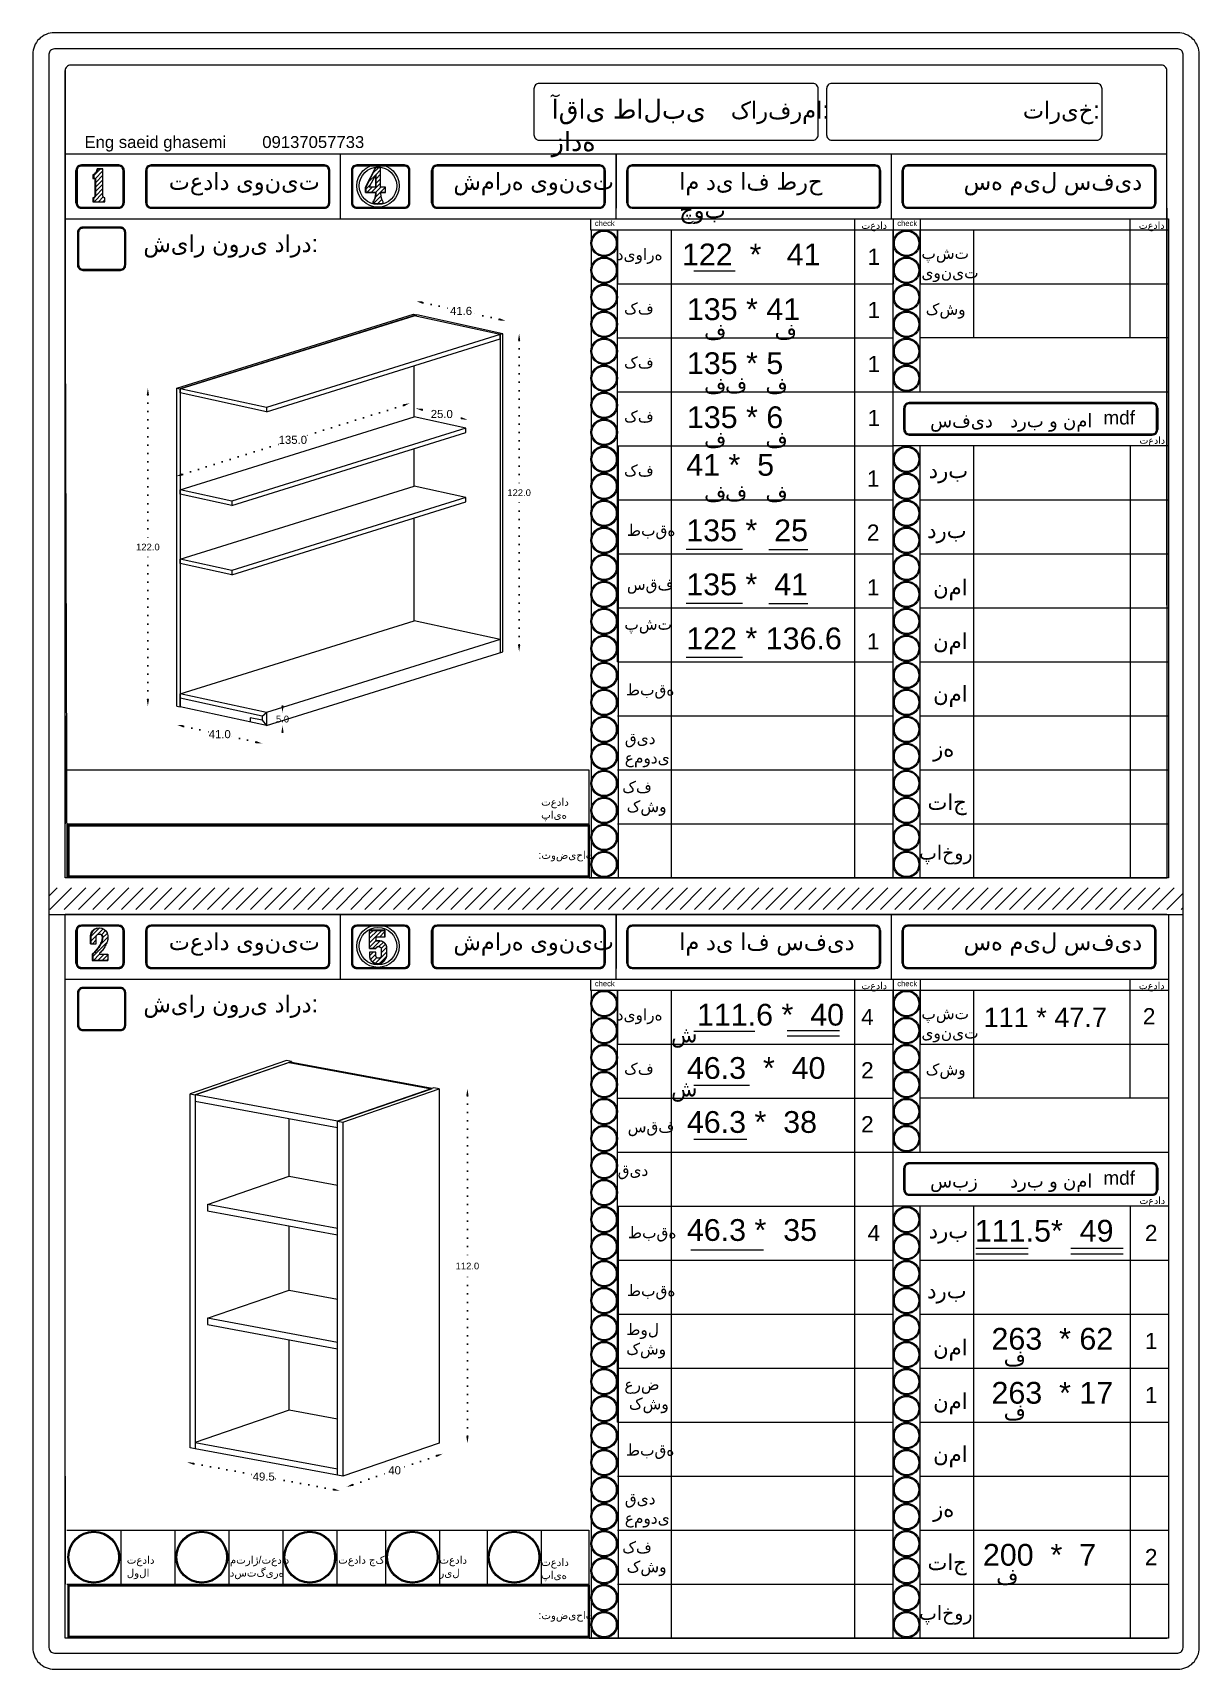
# Model space of a CAD drawing. Header units: inches. Extents: x 104 to 9740, y 936 to 6735.
# Drawn here: x 6996 to 7428, y 5154 to 5760 of the extents above; entities that cross this region are included whole.
import ezdxf

# ---------------------------------------------------------------- set-up
doc = ezdxf.new("R2010")
doc.units = ezdxf.units.IN
doc.header["$MEASUREMENT"] = 0
doc.linetypes.add('ACAD_ISO07W100', pattern=[3, 0, -3])
doc.styles.get("Standard").update_dxf_attribs({"font": 'arial.ttf'})
doc.dimstyles.new('Copy of Standard', dxfattribs={"dimtxt": 2.5, "dimasz": 2.5, "dimexe": 0.18, "dimexo": 0.0625, "dimgap": 0.09, "dimtad": 0, "dimtih": 1, "dimtoh": 1, "dimdec": 1, "dimzin": 0, "dimdsep": 46, "dimtxsty": 'Standard', "dimcen": 0.09, "dimse1": 1, "dimse2": 1, "dimadec": 0, "dimazin": 0, "dimtfac": 1, "dimtdec": 1, "dimtix": 1, "dimtofl": 0, "dimtmove": 0, "dimatfit": 3, "dimfxl": 1, "dimtolj": 1, "dimtzin": 0, "dimarcsym": 0})
doc.dimstyles.get("Standard").update_dxf_attribs({"dimtxt": 3, "dimasz": 2.5, "dimexe": 0.18, "dimexo": 0.0625, "dimgap": 0.09, "dimtad": 0, "dimtih": 1, "dimtoh": 1, "dimdec": 1, "dimzin": 0, "dimdsep": 46, "dimtxsty": 'Standard', "dimcen": 0.09, "dimse1": 1, "dimse2": 1, "dimadec": 0, "dimazin": 0, "dimtfac": 1, "dimtdec": 1, "dimtix": 1, "dimtofl": 0, "dimtmove": 0, "dimatfit": 0, "dimfxl": 1, "dimtolj": 1, "dimtzin": 0, "dimarcsym": 0})

msp = doc.modelspace()

# ---------------------------------------------------------------- texts
at = {"lineweight": 20, "attachment_point": 1}
for s, width, gutter_width, heights, insert, char_height in [('{\\fArial|b0|i0|c178|p34;آقای طالبی زاده}', 61.9241, 323.85, [0], (7188.65, 5735.64), 7.1441), ('{\\fArial|b0|i0|c178|p34;کارفرما:}', 0.2338, 164.79, [0], (7255.02, 5734.91), 6.3113), ('تاریخ:', 0.2338, 164.79, [0], (7363.15, 5734.91), 6.311), ('{\\fArial|b0|i0|c178|p34;Eng saeid ghasemi}', 79.2452, 164.79, [0], (7015.65, 5722.1), 4.4179), ('{\\fArial|b0|i0|c178|p34;09137057733 }', 65.4498, 164.79, [0], (7081.49, 5722.1), 4.4179), ('{\\fArial|b0|i0|c178|p34;تعداد یونیت}', 65.4498, 164.79, [0], (7046.85, 5708.51), 6.3113), ('{\\fArial|b0|i0|c178|p34;شماره یونیت}', 65.4498, 164.79, [0], (7152.28, 5708.51), 6.3113), ('{\\fArial|b0|i0|c178|p34;ام دی اف طرح چوب}', 65.4498, 164.79, [0], (7235.89, 5708.51), 6.3113), ('{\\fArial|b0|i0|c178|p34;سه میل سفید}', 65.4498, 164.79, [0], (7341.22, 5708.51), 6.3113), ('{\\fArial|b0|i0|c178|p34;check}', 65.4498, 164.79, [0], (7204.66, 5690.82), 2.0101), ('{\\fArial|b0|i0|c178|p34;تعداد }', 65.4498, 164.79, [0], (7303.33, 5690.41), 2.6665), ('{\\fArial|b0|i0|c178|p34;check}', 65.4498, 164.79, [0], (7316.66, 5690.82), 2.0101), ('{\\fArial|b0|i0|c178|p34;تعداد }', 10.9902, 164.79, [0], (7406.09, 5690.41), 2.6665), ('{\\fArial|b0|i0|c178|p34;شیار نوری دارد:}', 65.4498, 164.79, [0], (7037.46, 5685.47), 6.3113), ('{\\fArial|b0|i0|c178|p34;شیار نوری دارد:}', 65.4498, 164.79, [0], (7037.46, 5685.47), 6.3113), ('{\\fArial|b0|i0|c178|p34;دیواره }', 17.3175, 247.18, [0], (7212.73, 5680.49), 4.3074), ('{\\fArial|b0|i0|c178|p34;1}22  *   {\\fArial|b0|i0|c178|p34;41}', 61.9823, 462.54, [8.23], (7236.9, 5682.29), 8.0603), ('{\\fArial|b0|i0|c178|p34;1 }', 8.5903, 164.79, [0], (7305.61, 5680.42), 6), ('{\\fArial|b0|i0|c178|p34;پشت \\Pیونیت}', 19.3052, 247.18, [0], (7325.59, 5680.94), 4.3074), ('{\\fArial|b0|i0|c178|p34;کف }', 15.3367, 247.18, [0], (7215.47, 5660.48), 4.3074), ('{\\fArial|b0|i0|c178|p34;13}5 * {\\fArial|b0|i0|c178|p34;41}', 65.2593, 462.54, [0], (7238.72, 5662.02), 8.0603), ('1{\\fArial|b0|i0|c178|p34; }', 8.5903, 164.79, [0], (7305.61, 5660.7), 6), ('{\\fArial|b0|i0|c178|p34;کشو }', 17.7019, 247.18, [0], (7327.19, 5660.22), 4.3074), ('{\\fArial|b0|i0|c178|p34;ف}', 15.3157, 346.26, [0], (7245.1, 5652.9), 6.0339), ('{\\fArial|b0|i0|c178|p34;ف}', 15.3157, 346.26, [0], (7271.22, 5652.98), 6.0339), ('{\\fArial|b0|i0|c178|p34;13}5 * 5', 65.2593, 462.54, [0], (7238.72, 5642.02), 8.0603), ('{\\fArial|b0|i0|c178|p34;کف }', 15.3367, 247.18, [0], (7215.47, 5640.48), 4.3074), ('1{\\fArial|b0|i0|c178|p34; }', 8.5903, 164.79, [0], (7305.61, 5640.7), 6), ('{\\fArial|b0|i0|c178|p34;ف}', 15.3157, 346.26, [0], (7245.1, 5632.9), 6.0339), ('{\\fArial|b0|i0|c178|p34;ف}', 15.3157, 346.26, [0], (7252.85, 5633.13), 6.0339), ('{\\fArial|b0|i0|c178|p34;ف}', 15.3157, 346.26, [0], (7267.82, 5632.9), 6.0339), ('{\\fArial|b0|i0|c178|p34;کف }', 15.3367, 247.18, [0], (7215.47, 5620.48), 4.3074), ('{\\fArial|b0|i0|c178|p34;13}5 * 6', 65.2593, 462.54, [0], (7238.72, 5622.02), 8.0603), ('1{\\fArial|b0|i0|c178|p34; }', 8.5903, 164.79, [0], (7305.61, 5620.7), 6), ('{\\fArial|b0|i0|c178|p34;سفید}', 37.9723, 164.79, [0], (7328.81, 5619.32), 5.0582), ('{\\fArial|b0|i0|c178|p34;درب و نما}', 36.0682, 164.79, [0], (7358.42, 5619.32), 5.0582), ('mdf', 17.2431, 132.07, [0], (7392.93, 5620.37), 5.058), ('{\\fArial|b0|i0|c178|p34;ف}', 15.3157, 346.26, [0], (7245.1, 5612.9), 6.0339), ('{\\fArial|b0|i0|c178|p34;ف}', 15.3157, 346.26, [0], (7267.82, 5612.9), 6.0339), ('{\\fArial|b0|i0|c178|p34;تعداد }', 10.7715, 164.79, [0], (7406.31, 5610.85), 2.6665), ('{\\fArial|b0|i0|c178|p34;کف }', 15.3367, 247.18, [0], (7215.47, 5600.48), 4.3074), ('41 *  5', 66.8047, 462.54, [8.24], (7238.48, 5604.39), 8.06), ('1{\\fArial|b0|i0|c178|p34; }', 8.5903, 164.79, [0], (7305.38, 5598.27), 6), ('{\\fArial|b0|i0|c178|p34;درب}', 20.6748, 340.12, [0], (7328.28, 5601.4), 5.927), ('{\\fArial|b0|i0|c178|p34;ف}', 15.3157, 346.26, [0], (7245.1, 5592.9), 6.0339), ('{\\fArial|b0|i0|c178|p34;ف}', 15.3157, 346.26, [0], (7252.85, 5593.13), 6.0339), ('{\\fArial|b0|i0|c178|p34;ف}', 15.3157, 346.26, [0], (7267.82, 5592.9), 6.0339), ('{\\fArial|b0|i0|c178|p34;طبقه}', 14.1457, 164.79, [0], (7216.51, 5578.36), 4.3074), ('135 *  25', 66.8047, 462.54, [0], (7238.5, 5580.13), 8.06), ('2{\\fArial|b0|i0|c178|p34; }', 8.5903, 164.79, [0], (7305.38, 5578.27), 6), ('{\\fArial|b0|i0|c178|p34;درب}', 13.4202, 164.79, [0], (7327.7, 5579.19), 5.927), ('{\\fArial|b0|i0|c178|p34;سقف}', 14.1457, 164.79, [0], (7216.51, 5558.36), 4.3074), ('135 *  41', 66.8047, 462.54, [0], (7238.5, 5560.13), 8.06), ('1{\\fArial|b0|i0|c178|p34; }', 8.5903, 164.79, [0], (7305.38, 5557.99), 6), ('{\\fArial|b0|i0|c178|p34;نما}', 11.1787, 164.79, [0], (7329.94, 5558.02), 5.927), ('{\\fArial|b0|i0|c178|p34;پشت}', 18.5758, 164.79, [0], (7215.59, 5543.61), 4.3074), ('122 * 136.6', 66.8047, 462.54, [0], (7238.5, 5540.13), 8.0603), ('1{\\fArial|b0|i0|c178|p34; }', 8.5903, 164.79, [0], (7305.38, 5537.99), 6), ('{\\fArial|b0|i0|c178|p34;نما}', 11.1787, 164.79, [0], (7329.94, 5538.12), 5.927), ('{\\fArial|b0|i0|c178|p34;طبقه}', 14.2061, 164.79, [0], (7216.13, 5519.31), 4.3074), ('{\\fArial|b0|i0|c178|p34;نما}', 11.1787, 164.79, [0], (7329.94, 5518.59), 5.927), ('{\\fArial|b0|i0|c178|p34;قید \\Pعمودی}', 14.0099, 164.79, [0], (7215.74, 5501.29), 4.3074), ('{\\fArial|b0|i0|c178|p34;زه}', 11.2031, 164.79, [0], (7329.91, 5498.32), 5.927), ('{\\fArial|b0|i0|c178|p34;کف }\\P{\\fArial|b0|i0|c178|p34; کشو}', 17.5398, 164.79, [0], (7214.77, 5483.28), 4.3074), ('{\\fArial|b0|i0|c178|p34;تاج}', 13.2883, 164.79, [0], (7327.83, 5478.51), 5.927), ('تعداد پایه', 17.7105, 164.79, [0], (7184.75, 5477.01), 2.872), (':توضیحات', 65.4498, 164.79, [0], (7183.72, 5457.32), 2.872), ('{\\fArial|b0|i0|c178|p34;پاخور}', 12.8103, 147.32, [0], (7324.73, 5459.46), 5.2987), ('{\\fArial|b0|i0|c178|p34;تعداد یونیت}', 65.4498, 164.79, [0], (7046.85, 5427), 6.3113), ('{\\fArial|b0|i0|c178|p34;شماره یونیت}', 65.4498, 164.79, [0], (7152.28, 5427), 6.3113), ('{\\fArial|b0|i0|c178|p34;ام دی اف سفید}', 65.4498, 164.79, [0], (7235.89, 5427), 6.3113), ('{\\fArial|b0|i0|c178|p34;سه میل سفید}', 65.4498, 164.79, [0], (7341.22, 5427), 6.3113), ('{\\fArial|b0|i0|c178|p34;check}', 65.4498, 164.79, [0], (7204.66, 5409.3), 2.0101), ('{\\fArial|b0|i0|c178|p34;تعداد }', 65.4498, 164.79, [0], (7303.33, 5408.89), 2.6665), ('{\\fArial|b0|i0|c178|p34;check}', 65.4498, 164.79, [0], (7316.66, 5409.3), 2.0101), ('{\\fArial|b0|i0|c178|p34;تعداد }', 10.9902, 164.79, [0], (7406.09, 5408.89), 2.6665), ('{\\fArial|b0|i0|c178|p34;شیار نوری دارد:}', 65.4498, 164.79, [0], (7037.46, 5403.96), 6.3113), ('{\\fArial|b0|i0|c178|p34;شیار نوری دارد:}', 65.4498, 164.79, [0], (7037.46, 5403.96), 6.3113), ('1{\\fArial|b0|i0|c178|p34;11}.6 *  40', 61.9823, 462.54, [8.23], (7242.46, 5400.78), 8.0603), ('{\\fArial|b0|i0|c178|p34;دیواره }', 17.3175, 247.18, [0], (7212.73, 5398.97), 4.3074), ('{\\fArial|b0|i0|c178|p34;4 }', 8.5903, 164.79, [0], (7303.24, 5398.91), 6), ('{\\fArial|b0|i0|c178|p34;پشت \\Pیونیت}', 19.3052, 247.18, [0], (7325.59, 5399.42), 4.3074), ('1{\\fArial|b0|i0|c178|p34;11} * {\\fArial|b0|i0|c178|p34;47.7}', 58.0086, 411.15, [7.32], (7348.64, 5399.34), 7.1647), ('2{\\fArial|b0|i0|c178|p34; }', 8.5903, 164.79, [0], (7407.57, 5399.18), 6), ('{\\fArial|b0|i0|c178|p34;ش}', 15.3157, 346.26, [0], (7232.89, 5392.53), 6.0339), ('{\\fArial|b0|i0|c178|p34;کف }', 15.3367, 247.18, [0], (7215.47, 5378.97), 4.3074), ('{\\fArial|b0|i0|c178|p34;4}6.{\\fArial|b0|i0|c178|p34;3}  *  40', 65.2593, 462.54, [0], (7238.72, 5381.05), 8.0603), ('{\\fArial|b0|i0|c178|p34;2 }', 8.5903, 164.79, [0], (7303.24, 5379.18), 6), ('{\\fArial|b0|i0|c178|p34;کشو }', 17.7019, 247.18, [0], (7327.19, 5378.7), 4.3074), ('{\\fArial|b0|i0|c178|p34;ش}', 15.3157, 346.26, [0], (7232.89, 5372.53), 6.0339), ('{\\fArial|b0|i0|c178|p34;46.3} *  38', 65.2593, 462.54, [0], (7238.72, 5361.05), 8.0603), ('{\\fArial|b0|i0|c178|p34;2 }', 8.5903, 164.79, [0], (7303.24, 5359.18), 6), ('{\\fArial|b0|i0|c178|p34;سقف}', 20.995, 247.18, [0], (7216.82, 5357.5), 4.3074), ('{\\fArial|b0|i0|c178|p34;قید  }', 21.1589, 247.18, [0], (7213.08, 5341.37), 4.3074), ('mdf', 17.2431, 132.07, [0], (7392.93, 5338.85), 5.058), ('{\\fArial|b0|i0|c178|p34;سبز}', 37.9723, 164.79, [0], (7328.81, 5337.8), 5.0582), ('{\\fArial|b0|i0|c178|p34;درب و نما}', 36.0682, 164.79, [0], (7358.42, 5337.8), 5.0582), ('{\\fArial|b0|i0|c178|p34;تعداد }', 10.7715, 164.79, [0], (7406.31, 5329.33), 2.6665), ('{\\fArial|b0|i0|c178|p34;46.3} *  35', 65.2593, 462.54, [0], (7238.72, 5321.05), 8.0603), ('111.5*  49', 65.2593, 462.54, [8.23], (7345.39, 5320.78), 8.06), ('{\\fArial|b0|i0|c178|p34;طبقه}', 98.1747, 247.18, [0], (7216.88, 5318.3), 4.3074), ('4{\\fArial|b0|i0|c178|p34; }', 8.5903, 164.79, [0], (7305.61, 5318.91), 6), ('{\\fArial|b0|i0|c178|p34;درب}', 20.6748, 340.12, [0], (7328.28, 5319.88), 5.927), ('2{\\fArial|b0|i0|c178|p34; }', 8.5903, 164.79, [0], (7408.33, 5318.91), 6), ('{\\fArial|b0|i0|c178|p34;طبقه}', 14.1457, 164.79, [0], (7216.51, 5296.84), 4.3074), ('{\\fArial|b0|i0|c178|p34;درب}', 13.4202, 164.79, [0], (7327.7, 5297.67), 5.927), ('{\\fArial|b0|i0|c178|p34;طول \\Pکشو}', 17.6756, 164.79, [0], (7216.27, 5282.4), 4.3074), ('263  * 62', 51.3389, 462.54, [8.23], (7351.53, 5280.78), 8.06), ('1{\\fArial|b0|i0|c178|p34; }', 8.5903, 164.79, [0], (7408.33, 5278.91), 6), ('{\\fArial|b0|i0|c178|p34;نما}', 11.1787, 164.79, [0], (7329.94, 5276.5), 5.927), ('ف', 15.3157, 346.26, [0], (7356.02, 5272.8), 6.03), ('{\\fArial|b0|i0|c178|p34;عرض \\P کشو}', 18.5758, 164.79, [0], (7215.59, 5262.1), 4.3074), ('263  * 17', 51.3389, 462.54, [8.23], (7351.53, 5260.78), 8.06), ('{\\fArial|b0|i0|c178|p34;نما}', 11.1787, 164.79, [0], (7329.94, 5256.61), 5.927), ('1{\\fArial|b0|i0|c178|p34; }', 8.5903, 164.79, [0], (7408.33, 5258.91), 6), ('ف', 15.3157, 346.26, [0], (7356.02, 5252.8), 6.03), ('{\\fArial|b0|i0|c178|p34;طبقه}', 14.2061, 164.79, [0], (7216.13, 5237.79), 4.3074), ('{\\fArial|b0|i0|c178|p34;نما}', 11.1787, 164.79, [0], (7329.94, 5237.07), 5.927), ('{\\fArial|b0|i0|c178|p34;قید \\Pعمودی}', 14.0099, 164.79, [0], (7215.74, 5219.77), 4.3074), ('{\\fArial|b0|i0|c178|p34;زه}', 11.2031, 164.79, [0], (7329.91, 5216.81), 5.927), ('{\\fArial|b0|i0|c178|p34;کف }\\P{\\fArial|b0|i0|c178|p34; کشو}', 17.5398, 164.79, [0], (7214.77, 5201.76), 4.3074), ('200  *  7', 65.2593, 462.54, [8.23], (7348.35, 5200.78), 8.06), ('تعداد لولا', 17.7752, 164.79, [0], (7031.31, 5196.34), 2.872), ('متراژ/تعداد\\Pدستگیره', 19.6171, 164.79, [0], (7069.47, 5196.34), 2.8716), ('تعداد جک', 17.466, 164.79, [0], (7109.61, 5196.34), 2.872), ('تعداد ریل', 17.6808, 164.79, [0], (7147.07, 5196.34), 2.872), ('تعداد پایه', 17.7105, 164.79, [0], (7184.75, 5195.49), 2.872), ('{\\fArial|b0|i0|c178|p34;تاج}', 13.2883, 164.79, [0], (7327.83, 5197), 5.927), ('2 ', 8.5903, 164.79, [0], (7408.33, 5198.91), 6), ('ف', 15.3157, 346.26, [0], (7353.26, 5191.88), 6.03), (':توضیحات', 65.4498, 164.79, [0], (7183.72, 5175.81), 2.872), ('{\\fArial|b0|i0|c178|p34;پاخور}', 12.8103, 147.32, [0], (7324.73, 5177.94), 5.2987)]:
    msp.add_mtext_dynamic_manual_height_columns(s, width=width, gutter_width=gutter_width, heights=heights, dxfattribs=dict(at, insert=insert, char_height=char_height))

# ---------------------------------------------------------------- blocks, each defined once
blk = doc.blocks.new('*D754')
at = {"color": 0, "linetype": 'ACAD_ISO07W100', "lineweight": -2, "transparency": 16777216}
for p, q in [((7039.12, 5626.28), (7039.12, 5571.27)), ((7039.12, 5513.52), (7039.12, 5568.53))]:
    blk.add_line(p, q, dxfattribs=at)
at = {"color": 0, "transparency": 16777216}
for points in [[(7038.7, 5626.28), (7039.53, 5626.28), (7039.12, 5628.78)], [(7038.7, 5513.52), (7039.53, 5513.52), (7039.12, 5511.02)]]:
    blk.add_solid(points, dxfattribs=at)
at = {"layer": 'Defpoints', "color": 0, "transparency": 16777216}
for p in [(7039.12, 5628.78), (7049.85, 5628.78), (7049.85, 5511.02)]:
    blk.add_point(p, dxfattribs=at)
at = {"color": 0, "lineweight": 20, "transparency": 16777216, "insert": (7039.12, 5569.9), "char_height": 2.5, "attachment_point": 5}
blk.add_mtext('\\A1;{\\fArial|b0|i0|c178|p34;122.0}', dxfattribs=at)
blk = doc.blocks.new('*D755')
at = {"color": 0, "linetype": 'ACAD_ISO07W100', "lineweight": -2, "transparency": 16777216}
for p, q in [((7052.36, 5503.53), (7061.69, 5501.5)), ((7079.1, 5497.69), (7069.77, 5499.73))]:
    blk.add_line(p, q, dxfattribs=at)
at = {"color": 0, "transparency": 16777216}
for points in [[(7052.44, 5503.94), (7052.27, 5503.13), (7049.91, 5504.07)], [(7079.19, 5498.1), (7079.01, 5497.29), (7081.54, 5497.16)]]:
    blk.add_solid(points, dxfattribs=at)
at = {"layer": 'Defpoints', "color": 0, "transparency": 16777216}
for p in [(7051.36, 5510.69, 17.29), (7082.99, 5503.78, 17.29), (7081.54, 5497.16)]:
    blk.add_point(p, dxfattribs=at)
at = {"color": 0, "lineweight": 20, "transparency": 16777216, "insert": (7065.73, 5500.61), "char_height": 3, "attachment_point": 5}
blk.add_mtext('\\A1;41.0', dxfattribs=at)
blk = doc.blocks.new('*D749')
at = {"color": 0, "linetype": 'ACAD_ISO07W100', "lineweight": -2, "transparency": 16777216}
for p, q in [((7140.97, 5660.41), (7150.93, 5658.24)), ((7169.22, 5654.24), (7159.26, 5656.42))]:
    blk.add_line(p, q, dxfattribs=at)
at = {"color": 0, "transparency": 16777216}
for points in [[(7141.06, 5660.82), (7140.88, 5660), (7138.53, 5660.95)], [(7169.31, 5654.65), (7169.13, 5653.83), (7171.67, 5653.71)]]:
    blk.add_solid(points, dxfattribs=at)
at = {"layer": 'Defpoints', "color": 0, "transparency": 16777216}
for p in [(7138.53, 5660.95), (7137.48, 5656.15, 17.29), (7170.62, 5648.92, 17.29)]:
    blk.add_point(p, dxfattribs=at)
at = {"color": 0, "lineweight": 20, "transparency": 16777216, "insert": (7155.1, 5657.33), "char_height": 3, "attachment_point": 5}
blk.add_mtext('\\A1;{\\fArial|b0|i0|c178|p34;41.6}', dxfattribs=at)
blk = doc.blocks.new('*D750')
at = {"color": 0, "linetype": 'ACAD_ISO07W100', "lineweight": -2, "transparency": 16777216}
for p, q in [((7140.81, 5620.73), (7143.79, 5620.08)), ((7155.1, 5617.61), (7152.13, 5618.26))]:
    blk.add_line(p, q, dxfattribs=at)
at = {"color": 0, "transparency": 16777216}
for points in [[(7140.9, 5621.13), (7140.72, 5620.32), (7138.37, 5621.26)], [(7155.19, 5618.01), (7155.02, 5617.2), (7157.55, 5617.07)]]:
    blk.add_solid(points, dxfattribs=at)
at = {"layer": 'Defpoints', "color": 0, "transparency": 16777216}
for p in [(7137.68, 5618.11, 17.29), (7156.86, 5613.92, 17.29), (7157.55, 5617.07)]:
    blk.add_point(p, dxfattribs=at)
at = {"color": 0, "lineweight": 20, "transparency": 16777216, "insert": (7147.96, 5619.17), "char_height": 3, "attachment_point": 5}
blk.add_mtext('\\A1;{\\fArial|b0|i0|c178|p34;25.0}', dxfattribs=at)
blk = doc.blocks.new('*D751')
at = {"color": 0, "linetype": 'ACAD_ISO07W100', "lineweight": -2, "transparency": 16777216}
for p, q in [((7088.97, 5511.11), (7088.97, 5513.61)), ((7088.97, 5501.28), (7088.97, 5498.78))]:
    blk.add_line(p, q, dxfattribs=at)
at = {"color": 0, "transparency": 16777216}
for points in [[(7088.55, 5511.11), (7089.39, 5511.11), (7088.97, 5508.61)], [(7088.55, 5501.28), (7089.39, 5501.28), (7088.97, 5503.78)]]:
    blk.add_solid(points, dxfattribs=at)
at = {"layer": 'Defpoints', "color": 0, "transparency": 16777216}
for p in [(7082.99, 5508.61), (7088.97, 5508.61), (7082.99, 5503.78)]:
    blk.add_point(p, dxfattribs=at)
at = {"color": 0, "lineweight": 20, "transparency": 16777216, "insert": (7088.97, 5506.19), "char_height": 2.5, "attachment_point": 5}
blk.add_mtext('\\A1;{\\fArial|b0|i0|c178|p34;5.0}', dxfattribs=at)
blk = doc.blocks.new('*D752')
at = {"color": 0, "linetype": 'ACAD_ISO07W100', "lineweight": -2, "transparency": 16777216}
for p, q in [((7176.6, 5646.42), (7176.6, 5591.4)), ((7176.6, 5533.65), (7176.6, 5588.67))]:
    blk.add_line(p, q, dxfattribs=at)
at = {"color": 0, "transparency": 16777216}
for points in [[(7176.18, 5646.42), (7177.02, 5646.42), (7176.6, 5648.92)], [(7176.18, 5533.65), (7177.02, 5533.65), (7176.6, 5531.15)]]:
    blk.add_solid(points, dxfattribs=at)
at = {"layer": 'Defpoints', "color": 0, "transparency": 16777216}
for p in [(7170.62, 5648.92), (7176.6, 5648.92), (7170.62, 5531.15)]:
    blk.add_point(p, dxfattribs=at)
at = {"color": 0, "lineweight": 20, "transparency": 16777216, "insert": (7176.6, 5590.03), "char_height": 2.5, "attachment_point": 5}
blk.add_mtext('\\A1;122.0', dxfattribs=at)
blk = doc.blocks.new('*D753')
at = {"color": 0, "linetype": 'ACAD_ISO07W100', "lineweight": -2, "transparency": 16777216}
for p, q in [((7133.73, 5622.39), (7098.01, 5611.23)), ((7051.89, 5596.83), (7087.62, 5607.99))]:
    blk.add_line(p, q, dxfattribs=at)
at = {"color": 0, "transparency": 16777216}
for points in [[(7133.6, 5622.79), (7133.85, 5621.99), (7136.11, 5623.14)], [(7051.77, 5597.23), (7052.02, 5596.43), (7049.51, 5596.08)]]:
    blk.add_solid(points, dxfattribs=at)
at = {"layer": 'Defpoints', "color": 0, "transparency": 16777216}
for p in [(7137.68, 5618.11, 17.29), (7049.51, 5596.08), (7051.08, 5591.06, 17.29)]:
    blk.add_point(p, dxfattribs=at)
at = {"color": 0, "lineweight": 20, "transparency": 16777216, "insert": (7092.81, 5609.61), "char_height": 3, "attachment_point": 5}
blk.add_mtext('\\A1;{\\fArial|b0|i0|c178|p34;135.0}', dxfattribs=at)
blk = doc.blocks.new('*D757')
at = {"color": 0, "linetype": 'ACAD_ISO07W100', "lineweight": -2, "transparency": 16777216}
for p, q in [((7157.45, 5366.76), (7157.45, 5305.06)), ((7157.45, 5240.63), (7157.45, 5302.33))]:
    blk.add_line(p, q, dxfattribs=at)
at = {"color": 0, "transparency": 16777216}
for points in [[(7157.04, 5366.76), (7157.87, 5366.76), (7157.45, 5369.26)], [(7157.04, 5240.63), (7157.87, 5240.63), (7157.45, 5238.13)]]:
    blk.add_solid(points, dxfattribs=at)
at = {"layer": 'Defpoints', "color": 0, "transparency": 16777216}
for p in [(7146.97, 5369.26), (7157.45, 5369.26), (7146.97, 5238.13)]:
    blk.add_point(p, dxfattribs=at)
at = {"color": 0, "lineweight": 20, "transparency": 16777216, "insert": (7157.45, 5303.69), "char_height": 2.5, "attachment_point": 5}
blk.add_mtext('\\A1;1{\\fArial|b0|i0|c178|p34;12}.0', dxfattribs=at)
blk = doc.blocks.new('*D758')
at = {"color": 0, "linetype": 'ACAD_ISO07W100', "lineweight": -2, "transparency": 16777216}
for p, q in [((7145.97, 5233.35), (7132.8, 5228.81)), ((7115.04, 5222.7), (7128.21, 5227.23))]:
    blk.add_line(p, q, dxfattribs=at)
at = {"color": 0, "transparency": 16777216}
for points in [[(7145.83, 5233.75), (7146.1, 5232.96), (7148.33, 5234.17)], [(7114.9, 5223.09), (7115.17, 5222.3), (7112.67, 5221.88)]]:
    blk.add_solid(points, dxfattribs=at)
at = {"layer": 'Defpoints', "color": 0, "transparency": 16777216}
for p in [(7146.97, 5238.13), (7111.31, 5225.85), (7112.67, 5221.88)]:
    blk.add_point(p, dxfattribs=at)
at = {"color": 0, "lineweight": 20, "transparency": 16777216, "insert": (7130.5, 5228.02), "char_height": 3, "attachment_point": 5}
blk.add_mtext('\\A1;40', dxfattribs=at)
blk = doc.blocks.new('*D759')
at = {"color": 0, "linetype": 'ACAD_ISO07W100', "lineweight": -2, "transparency": 16777216}
for p, q in [((7056.2, 5230.5), (7077.86, 5226.48)), ((7107.85, 5220.9), (7086.19, 5224.93))]:
    blk.add_line(p, q, dxfattribs=at)
at = {"color": 0, "transparency": 16777216}
for points in [[(7056.28, 5230.91), (7056.12, 5230.09), (7053.74, 5230.96)], [(7107.92, 5221.31), (7107.77, 5220.49), (7110.31, 5220.45)]]:
    blk.add_solid(points, dxfattribs=at)
at = {"layer": 'Defpoints', "color": 0, "transparency": 16777216}
for p in [(7054.75, 5236.36), (7053.74, 5230.96), (7111.31, 5225.85)]:
    blk.add_point(p, dxfattribs=at)
at = {"color": 0, "lineweight": 20, "transparency": 16777216, "insert": (7082.02, 5225.7), "char_height": 3, "attachment_point": 5}
blk.add_mtext('\\A1;{\\fArial|b0|i0|c178|p34;49}.{\\fArial|b0|i0|c178|p34;5}', dxfattribs=at)

# ---------------------------------------------------------------- dimensions: what is measured, and where the dimension line sits
at = {"lineweight": 20}
for p1, p2, distance, text, picture, middle in [((7170.62, 5648.92, 17.29), (7137.48, 5656.15, 17.29), -4.9, '{\\fArial|b0|i0|c178|p34;41.6}', '*D749', (7155.1, 5657.33)), ((7137.68, 5618.11, 17.29), (7051.08, 5591.06, 17.29), -5.26, '{\\fArial|b0|i0|c178|p34;135.0}', '*D753', (7092.81, 5609.61)), ((7137.68, 5618.11, 17.29), (7156.86, 5613.92, 17.29), 3.22, '{\\fArial|b0|i0|c178|p34;25.0}', '*D750', (7147.96, 5619.17)), ((7051.36, 5510.69, 17.29), (7082.99, 5503.78, 17.29), -6.78, '41.0', '*D755', (7065.73, 5500.61)), ((7111.31, 5225.85), (7054.75, 5236.36), 5.49, '{\\fArial|b0|i0|c178|p34;49}.{\\fArial|b0|i0|c178|p34;5}', '*D759', (7082.02, 5225.7)), ((7146.97, 5238.13), (7111.31, 5225.85), 4.19, '40', '*D758', (7130.5, 5228.02))]:
    dim = msp.add_aligned_dim(p1=p1, p2=p2, distance=distance, text=text, dimstyle='Standard', dxfattribs=at)
    dim.commit()
    dim.dimension.update_dxf_attribs({"geometry": picture, "text_midpoint": middle})
for base, p1, p2, text, picture, middle in [((7176.6, 5648.92, 17.29), (7170.62, 5531.15, 17.29), (7170.62, 5648.92, 17.29), '122.0', '*D752', (7176.6, 5590.03, 17.29)), ((7039.12, 5628.78, 17.29), (7049.85, 5511.02, 17.29), (7049.85, 5628.78, 17.29), '{\\fArial|b0|i0|c178|p34;122.0}', '*D754', (7039.12, 5569.9, 17.29)), ((7088.97, 5508.61, 17.29), (7082.99, 5503.78, 17.29), (7082.99, 5508.61, 17.29), '{\\fArial|b0|i0|c178|p34;5.0}', '*D751', (7088.97, 5506.19, 17.29)), ((7157.45, 5369.26), (7146.97, 5238.13), (7146.97, 5369.26), '1{\\fArial|b0|i0|c178|p34;12}.0', '*D757', (7157.45, 5303.69))]:
    dim = msp.add_linear_dim(base=base, p1=p1, p2=p2, angle=270, text=text, dimstyle='Copy of Standard', dxfattribs=at)
    dim.commit()
    dim.dimension.update_dxf_attribs({"geometry": picture, "text_midpoint": middle})

# ---------------------------------------------------------------- hatches: boundary and pattern name
at = {"lineweight": 20}
h = msp.add_hatch(dxfattribs=at)
h.set_pattern_fill('ANSI31', color=256, scale=9.218651)
h.set_pattern_definition([(45, (6273.2177, 6248.9973), (-0.8148213, 0.8148213), [])])
h.paths.add_polyline_path([(7022.98, 5699.25), (7022.89, 5699.29), (7022.81, 5699.34), (7022.73, 5699.41), (7022.66, 5699.48), (7022.6, 5699.56), (7022.55, 5699.64), (7022.51, 5699.73), (7022.48, 5699.83), (7022.46, 5699.93), (7022.46, 5700.03), (7022.46, 5709.95), (7020.59, 5709.95), (7020.57, 5709.72), (7020.52, 5709.49), (7020.45, 5709.27), (7020.36, 5709.05), (7020.26, 5708.84), (7020.14, 5708.65), (7020, 5708.46), (7019.84, 5708.28), (7019.67, 5708.12), (7019.49, 5707.98), (7019.3, 5707.85), (7019.09, 5707.74), (7019.09, 5706.33), (7019.5, 5706.33), (7019.8, 5706.31), (7019.8, 5700.07), (7019.79, 5699.97), (7019.77, 5699.88), (7019.74, 5699.79), (7019.69, 5699.7), (7019.64, 5699.62), (7019.58, 5699.54), (7019.52, 5699.47), (7019.44, 5699.41), (7019.36, 5699.35), (7019.27, 5699.31), (7019.18, 5699.27), (7019.09, 5699.24), (7019.09, 5697.81), (7023.18, 5697.81), (7023.18, 5699.19), (7023.08, 5699.21)])
h = msp.add_hatch(dxfattribs=at)
h.set_pattern_fill('ANSI31', color=256, scale=9.218651)
h.set_pattern_definition([(45, (6429.6174, 6249.1745), (-0.8148213, 0.8148213), [])])
h.paths.add_polyline_path([(7125.28, 5710.51), (7123.54, 5710.51), (7119.8, 5703.23), (7119.8, 5701.18), (7123.54, 5701.18), (7123.54, 5700.88), (7123.53, 5700.62), (7123.51, 5700.35), (7123.48, 5700.1), (7123.44, 5699.84), (7123.38, 5699.58), (7123.31, 5699.33), (7123.23, 5699.08), (7123.14, 5698.84), (7123.03, 5698.6), (7122.92, 5698.36), (7122.79, 5698.13), (7122.65, 5697.91), (7122.65, 5697.13), (7126.07, 5697.13), (7126.07, 5697.85), (7125.95, 5698.11), (7125.83, 5698.37), (7125.73, 5698.64), (7125.64, 5698.91), (7125.55, 5699.18), (7125.48, 5699.46), (7125.42, 5699.74), (7125.37, 5700.02), (7125.33, 5700.3), (7125.3, 5700.58), (7125.28, 5700.87), (7125.28, 5701.18), (7127.07, 5701.18), (7127.07, 5703.22), (7125.28, 5703.22)])
h.paths.add_polyline_path([(7123.49, 5707.79), (7123.54, 5707.75), (7123.54, 5703.23), (7123.49, 5703.22), (7121.1, 5703.22)], flags=16)
h = msp.add_hatch(dxfattribs=at)
h.set_pattern_fill('ANSI31', color=256, scale=30)
h.set_pattern_definition([(45, (4800.2597, 5147.658), (-2.6516504, 2.6516504), [])])
h.paths.add_polyline_path([(7422.48, 5443.76), (7002.48, 5443.76), (7002.48, 5435.76), (7422.48, 5435.76)])
h = msp.add_hatch(dxfattribs=at)
h.set_pattern_fill('ANSI31', color=256, scale=9.218651)
h.set_pattern_definition([(45, (6292.329, 5967.8868), (-0.8148213, 0.8148213), [])])
h.paths.add_polyline_path([(7024.29, 5419.16), (7021.25, 5419.16), (7021.25, 5419.52), (7021.56, 5419.82), (7021.86, 5420.12), (7022.14, 5420.44), (7022.41, 5420.78), (7022.67, 5421.12), (7022.91, 5421.47), (7023.14, 5421.83), (7023.35, 5422.21), (7023.55, 5422.59), (7023.73, 5422.98), (7023.9, 5423.37), (7023.96, 5423.52), (7024.05, 5423.77), (7024.13, 5424.02), (7024.2, 5424.28), (7024.25, 5424.54), (7024.29, 5424.8), (7024.32, 5425.07), (7024.33, 5425.33), (7024.33, 5425.59), (7024.32, 5425.86), (7024.29, 5426.12), (7024.03, 5427.02), (7023.53, 5427.81), (7022.83, 5428.42), (7022.07, 5428.77), (7021.27, 5428.89), (7020.36, 5428.75), (7019.52, 5428.37), (7018.82, 5427.76), (7018.33, 5426.98), (7018.08, 5426.09), (7018.09, 5425.17), (7018.09, 5423.05), (7019.99, 5423.05), (7019.99, 5425.84), (7020.17, 5426.17), (7020.41, 5426.41), (7020.72, 5426.57), (7021.06, 5426.62), (7021.27, 5426.59), (7021.4, 5426.57), (7021.41, 5426.56), (7021.61, 5426.53), (7021.91, 5426.38), (7022.16, 5426.14), (7022.32, 5425.84), (7022.38, 5425.51), (7022.38, 5425.29), (7022.37, 5425.08), (7022.35, 5424.86), (7022.32, 5424.65), (7022.28, 5424.44), (7022.22, 5424.23), (7022.16, 5424.02), (7022.09, 5423.82), (7022.01, 5423.62), (7021.92, 5423.42), (7021.82, 5423.2), (7021.61, 5422.79), (7021.39, 5422.38), (7021.15, 5421.99), (7020.9, 5421.6), (7020.63, 5421.23), (7020.35, 5420.86), (7020.06, 5420.5), (7019.75, 5420.16), (7019.43, 5419.83), (7019.1, 5419.51), (7018.76, 5419.2), (7018.76, 5416.85), (7024.29, 5416.85)])
h = msp.add_hatch(dxfattribs=at)
h.set_pattern_fill('ANSI31', color=256, scale=9.218651)
h.set_pattern_definition([(45, (6446.3557, 5967.5471), (-0.8148213, 0.8148213), [])])
h.paths.add_polyline_path([(7126.9, 5423.16), (7126.67, 5423.41), (7126.4, 5423.63), (7126.12, 5423.82), (7125.81, 5423.97), (7125.54, 5424.06), (7125.23, 5424.13), (7124.86, 5424.16), (7123.5, 5424.16), (7123.5, 5425.47), (7126.79, 5425.47), (7126.79, 5427.99), (7121.19, 5427.99), (7121.19, 5421.24), (7123.5, 5421.24), (7123.59, 5421.44), (7123.72, 5421.62), (7123.89, 5421.76), (7124.08, 5421.87), (7124.29, 5421.94), (7124.53, 5421.97), (7124.77, 5421.94), (7124.99, 5421.87), (7125.18, 5421.76), (7125.35, 5421.61), (7125.48, 5421.43), (7125.57, 5421.23), (7125.57, 5418.65), (7125.53, 5418.39), (7125.43, 5418.14), (7125.27, 5417.93), (7125.06, 5417.77), (7124.82, 5417.67), (7124.55, 5417.63), (7124.29, 5417.67), (7124.05, 5417.77), (7123.82, 5417.95), (7123.64, 5418.18), (7123.54, 5418.42), (7123.5, 5418.68), (7123.5, 5419.94), (7121.19, 5419.94), (7121.19, 5418.65), (7121.22, 5418.23), (7121.3, 5417.82), (7121.42, 5417.47), (7121.61, 5417.1), (7121.84, 5416.76), (7122.12, 5416.45), (7122.44, 5416.18), (7122.79, 5415.96), (7123.16, 5415.78), (7123.56, 5415.66), (7123.96, 5415.59), (7124.38, 5415.58), (7124.77, 5415.65), (7125.14, 5415.77), (7125.5, 5415.93), (7125.85, 5416.12), (7126.17, 5416.35), (7126.46, 5416.61), (7126.73, 5416.9), (7126.96, 5417.22), (7127.16, 5417.56), (7127.32, 5417.92), (7127.44, 5418.29), (7127.52, 5418.68), (7127.52, 5421.24), (7127.52, 5421.58), (7127.47, 5421.92), (7127.39, 5422.25), (7127.26, 5422.57), (7127.1, 5422.88)])

# ---------------------------------------------------------------- linework, layer by layer
for p, q in [((7008.48, 5447.4), (7008.48, 5746.37)), ((7416.48, 5715.4), (7008.48, 5715.4)), ((7008.48, 5536.41), (7008.48, 5715.4)), ((7110.48, 5691.4), (7110.48, 5715.4)), ((7212.48, 5691.4), (7212.48, 5715.4)), ((7212.48, 5715.4), (7212.48, 5695.4)), ((7314.48, 5691.4), (7314.48, 5715.4)), ((7012.48, 5697.4), (7012.48, 5709.4)), ((7028.32, 5711.4), (7014.48, 5711.4)), ((7030.32, 5709.4), (7030.32, 5697.4)), ((7038.32, 5697.4), (7038.32, 5709.4)), ((7104.48, 5711.4), (7040.32, 5711.4)), ((7106.48, 5697.4), (7106.48, 5709.4)), ((7114.48, 5709.4), (7114.48, 5697.4)), ((7134.19, 5711.4), (7116.48, 5711.4)), ((7123.54, 5710.51), (7125.28, 5710.51)), ((7136.19, 5697.4), (7136.19, 5709.4)), ((7144.19, 5697.4), (7144.19, 5709.4)), ((7206.48, 5711.4), (7146.19, 5711.4)), ((7208.48, 5709.4), (7208.48, 5697.4)), ((7216.48, 5697.4), (7216.48, 5709.4)), ((7308.48, 5711.4), (7218.48, 5711.4)), ((7310.48, 5709.4), (7310.48, 5697.4)), ((7318.48, 5697.4), (7318.48, 5709.4)), ((7410.48, 5711.4), (7320.48, 5711.4)), ((7412.48, 5697.4), (7412.48, 5709.4)), ((7019.09, 5707.74), (7019.09, 5706.33)), ((7123.49, 5703.22), (7123.49, 5707.79)), ((7019.09, 5697.81), (7023.18, 5697.81)), ((7008.48, 5691.4), (7416.48, 5691.4)), ((7014.48, 5695.4), (7028.32, 5695.4)), ((7104.48, 5695.4), (7040.32, 5695.4)), ((7116.48, 5695.4), (7134.19, 5695.4)), ((7206.48, 5695.4), (7146.19, 5695.4)), ((7203.08, 5691.4), (7203.08, 5687.4)), ((7218.48, 5695.4), (7308.48, 5695.4)), ((7300.91, 5447.4), (7300.91, 5691.4)), ((7315.08, 5691.4), (7315.08, 5667.4)), ((7320.48, 5695.4), (7410.48, 5695.4)), ((7325.08, 5691.4), (7325.08, 5667.4)), ((7402.86, 5647.4), (7402.86, 5691.4)), ((7416.48, 5695.4), (7416.48, 5447.4)), ((7203.08, 5687.4), (7417.08, 5687.4)), ((7203.35, 5447.4), (7203.35, 5687.4)), ((7213.08, 5531.4), (7213.08, 5687.4)), ((7213.08, 5527.4), (7213.08, 5687.4)), ((7213.08, 5687.4), (7213.08, 5667.4)), ((7232.89, 5687.4), (7232.89, 5447.4)), ((7315.08, 5531.4), (7315.08, 5687.4)), ((7315.08, 5447.4), (7315.08, 5687.4)), ((7325.08, 5647.4), (7325.08, 5687.4)), ((7325.08, 5627.4), (7325.08, 5687.4)), ((7325.08, 5627.4), (7325.08, 5687.4)), ((7325.08, 5687.4), (7325.08, 5667.4)), ((7344.89, 5687.4), (7344.89, 5647.4)), ((7213.08, 5667.4), (7315.08, 5667.4)), ((7241.24, 5672.15), (7256.57, 5672.15)), ((7325.08, 5667.4), (7417.08, 5667.4)), ((7213.08, 5647.4), (7315.08, 5647.4)), ((7417.08, 5647.4), (7325.08, 5647.4)), ((7417.08, 5647.4), (7397.08, 5647.4)), ((7213.08, 5627.4), (7417.08, 5627.4)), ((7319.08, 5613.4), (7319.08, 5621.4)), ((7411.08, 5623.4), (7321.08, 5623.4)), ((7413.08, 5621.4), (7413.08, 5613.4)), ((7213.08, 5607.4), (7315.08, 5607.4)), ((7213.35, 5447.4), (7213.35, 5607.4)), ((7417.08, 5607.4), (7315.08, 5607.4)), ((7411.08, 5611.4), (7321.08, 5611.4)), ((7325.08, 5447.4), (7325.08, 5607.4)), ((7344.89, 5607.4), (7344.89, 5507.4)), ((7402.86, 5607.4), (7402.86, 5447.4)), ((7213.08, 5587.4), (7315.08, 5587.4)), ((7213.08, 5587.4), (7232.89, 5587.4)), ((7213.08, 5587.4), (7315.08, 5587.4)), ((7281.6, 5587.4), (7315.08, 5587.4)), ((7325.08, 5587.4), (7417.08, 5587.4)), ((7344.89, 5587.4), (7344.89, 5487.4)), ((7213.08, 5567.4), (7232.89, 5567.4)), ((7213.08, 5567.4), (7315.08, 5567.4)), ((7259.38, 5568.97), (7238.42, 5568.97)), ((7269.13, 5568.97), (7283.53, 5569.02)), ((7325.08, 5567.4), (7417.08, 5567.4)), ((7325.08, 5567.4), (7417.08, 5567.4)), ((7344.89, 5567.4), (7344.89, 5467.4)), ((7213.08, 5547.4), (7315.08, 5547.4)), ((7259.38, 5548.97), (7238.42, 5548.97)), ((7269.13, 5548.97), (7283.53, 5549.02)), ((7325.08, 5547.4), (7417.08, 5547.4)), ((7344.89, 5547.4), (7344.89, 5447.4)), ((7213.08, 5527.4), (7315.08, 5527.4)), ((7259.38, 5528.97), (7238.42, 5528.97)), ((7300.91, 5527.4), (7315.08, 5527.4)), ((7325.08, 5527.4), (7417.08, 5527.4)), ((7081.39, 5507.32, 17.29), (7082.99, 5508.61, 17.29)), ((7008.48, 5507.4), (7008.48, 5467.4)), ((7081.39, 5505.77, 17.29), (7082.99, 5503.78, 17.29)), ((7213.08, 5507.4), (7315.08, 5507.4)), ((7300.91, 5507.4), (7315.08, 5507.4)), ((7325.08, 5507.4), (7417.08, 5507.4)), ((7325.08, 5507.4), (7417.08, 5507.4)), ((7009.08, 5487.4), (7202.46, 5487.4)), ((7202.46, 5487.4), (7202.46, 5467.4)), ((7213.08, 5487.4), (7315.08, 5487.4)), ((7213.08, 5487.4), (7315.08, 5487.4)), ((7300.91, 5487.4), (7315.08, 5487.4)), ((7325.08, 5487.4), (7417.08, 5487.4)), ((7325.08, 5487.4), (7417.08, 5487.4)), ((7009.08, 5467.4), (7202.46, 5467.4)), ((7213.08, 5467.4), (7315.08, 5467.4)), ((7213.08, 5467.4), (7315.08, 5467.4)), ((7300.91, 5467.4), (7315.08, 5467.4)), ((7325.08, 5467.4), (7417.08, 5467.4)), ((7325.08, 5467.4), (7417.08, 5467.4)), ((7202.48, 5447.4), (7008.48, 5447.4)), ((7202.48, 5447.4), (7314.48, 5447.4)), ((7202.48, 5447.4), (7416.48, 5447.4)), ((7203.08, 5447.4), (7315.08, 5447.4)), ((7002.48, 5433.88), (7422.48, 5433.88)), ((7416.48, 5433.88), (7008.48, 5433.88)), ((7008.48, 5165.88), (7008.48, 5433.88)), ((7028.32, 5429.88), (7014.48, 5429.88)), ((7104.48, 5429.88), (7040.32, 5429.88)), ((7110.48, 5409.88), (7110.48, 5433.88)), ((7134.19, 5429.88), (7116.48, 5429.88)), ((7206.48, 5429.88), (7146.19, 5429.88)), ((7212.48, 5409.88), (7212.48, 5433.88)), ((7212.48, 5433.88), (7212.48, 5413.88)), ((7308.48, 5429.88), (7218.48, 5429.88)), ((7314.48, 5409.88), (7314.48, 5433.88)), ((7410.48, 5429.88), (7320.48, 5429.88)), ((7417.08, 5433.88), (7417.08, 5165.88)), ((7012.48, 5415.88), (7012.48, 5427.88)), ((7030.32, 5427.88), (7030.32, 5415.88)), ((7038.32, 5415.88), (7038.32, 5427.88)), ((7106.48, 5415.88), (7106.48, 5427.88)), ((7114.48, 5427.88), (7114.48, 5415.88)), ((7123.54, 5425.47), (7123.54, 5424.18)), ((7126.79, 5427.99), (7126.79, 5425.47)), ((7136.19, 5415.88), (7136.19, 5427.88)), ((7144.19, 5415.88), (7144.19, 5427.88)), ((7208.48, 5427.88), (7208.48, 5415.88)), ((7216.48, 5415.88), (7216.48, 5427.88)), ((7310.48, 5427.88), (7310.48, 5415.88)), ((7318.48, 5415.88), (7318.48, 5427.88)), ((7412.48, 5415.88), (7412.48, 5427.88)), ((7121.19, 5421.24), (7123.5, 5421.24)), ((7124.05, 5417.77), (7123.84, 5417.93)), ((7124.29, 5417.67), (7124.05, 5417.77)), ((7124.55, 5417.63), (7124.29, 5417.67)), ((7124.55, 5421.97), (7124.77, 5421.94)), ((7124.82, 5417.67), (7124.55, 5417.63)), ((7124.77, 5421.94), (7124.99, 5421.87)), ((7125.06, 5417.77), (7124.82, 5417.67)), ((7124.99, 5421.87), (7125.18, 5421.76)), ((7125.27, 5417.93), (7125.06, 5417.77)), ((7125.18, 5421.76), (7125.35, 5421.61)), ((7125.43, 5418.14), (7125.27, 5417.93)), ((7125.35, 5421.61), (7125.48, 5421.43)), ((7125.53, 5418.39), (7125.43, 5418.14)), ((7125.48, 5421.43), (7125.57, 5421.23)), ((7125.57, 5418.65), (7125.53, 5418.39)), ((7125.57, 5421.23), (7125.57, 5418.65)), ((7014.48, 5413.88), (7028.32, 5413.88)), ((7104.48, 5413.88), (7040.32, 5413.88)), ((7116.48, 5413.88), (7134.19, 5413.88)), ((7206.48, 5413.88), (7146.19, 5413.88)), ((7218.48, 5413.88), (7308.48, 5413.88)), ((7320.48, 5413.88), (7410.48, 5413.88)), ((7008.48, 5409.88), (7416.48, 5409.88)), ((7203.08, 5409.88), (7203.08, 5405.88)), ((7203.08, 5405.88), (7417.08, 5405.88)), ((7203.35, 5165.88), (7203.35, 5405.88)), ((7213.08, 5249.88), (7213.08, 5405.88)), ((7213.08, 5245.88), (7213.08, 5405.88)), ((7213.08, 5405.88), (7213.08, 5385.88)), ((7232.89, 5405.88), (7232.89, 5165.88)), ((7300.91, 5165.88), (7300.91, 5409.88)), ((7315.08, 5409.88), (7315.08, 5385.88)), ((7315.08, 5249.88), (7315.08, 5405.88)), ((7315.08, 5165.88), (7315.08, 5405.88)), ((7325.08, 5409.88), (7325.08, 5385.88)), ((7325.08, 5365.88), (7325.08, 5405.88)), ((7325.08, 5345.88), (7325.08, 5405.88)), ((7325.08, 5345.88), (7325.08, 5405.88)), ((7325.08, 5405.88), (7325.08, 5385.88)), ((7344.89, 5405.88), (7344.89, 5365.88)), ((7402.86, 5365.88), (7402.86, 5409.88)), ((7241.24, 5390.63), (7263.9, 5390.63)), ((7275.9, 5390.88), (7295.23, 5390.88)), ((7275.9, 5388.87), (7295.23, 5388.87)), ((7213.08, 5385.88), (7315.08, 5385.88)), ((7325.08, 5385.88), (7417.08, 5385.88)), ((7092.35, 5379.4), (7090.4, 5379.77)), ((7092.35, 5379.4), (7092.35, 5379.07)), ((7241.24, 5370.63), (7261.9, 5370.63)), ((7213.08, 5365.88), (7315.08, 5365.88)), ((7417.08, 5365.88), (7325.08, 5365.88)), ((7417.08, 5365.88), (7397.08, 5365.88)), ((7213.08, 5345.88), (7417.08, 5345.88)), ((7241.24, 5350.63), (7260.9, 5350.63)), ((7319.08, 5331.88), (7319.08, 5339.88)), ((7411.08, 5341.88), (7321.08, 5341.88)), ((7413.08, 5339.88), (7413.08, 5331.88)), ((7411.08, 5329.88), (7321.08, 5329.88)), ((7213.08, 5325.88), (7315.08, 5325.88)), ((7213.35, 5165.88), (7213.35, 5325.88)), ((7417.08, 5325.88), (7315.08, 5325.88)), ((7325.08, 5165.88), (7325.08, 5325.88)), ((7344.89, 5325.88), (7344.89, 5225.88)), ((7402.86, 5325.88), (7402.86, 5165.88)), ((7240.24, 5309.63), (7267.09, 5309.63)), ((7345.78, 5310.28), (7365.11, 5310.28)), ((7380.95, 5310.28), (7400.29, 5310.28)), ((7213.08, 5305.88), (7315.08, 5305.88)), ((7213.08, 5305.88), (7232.89, 5305.88)), ((7213.08, 5305.88), (7315.08, 5305.88)), ((7281.6, 5305.88), (7315.08, 5305.88)), ((7325.08, 5305.88), (7417.08, 5305.88)), ((7344.89, 5305.88), (7344.89, 5205.88)), ((7345.78, 5308.26), (7365.11, 5308.26)), ((7380.95, 5308.26), (7400.29, 5308.26)), ((7213.08, 5285.88), (7232.89, 5285.88)), ((7213.08, 5285.88), (7315.08, 5285.88)), ((7325.08, 5285.88), (7417.08, 5285.88)), ((7325.08, 5285.88), (7417.08, 5285.88)), ((7344.89, 5285.88), (7344.89, 5185.88)), ((7213.08, 5265.88), (7315.08, 5265.88)), ((7325.08, 5265.88), (7417.08, 5265.88)), ((7344.89, 5265.88), (7344.89, 5165.88)), ((7213.08, 5245.88), (7315.08, 5245.88)), ((7300.91, 5245.88), (7315.08, 5245.88)), ((7325.08, 5245.88), (7417.08, 5245.88)), ((7008.48, 5225.88), (7008.48, 5185.88)), ((7213.08, 5225.88), (7315.08, 5225.88)), ((7300.91, 5225.88), (7315.08, 5225.88)), ((7325.08, 5225.88), (7417.08, 5225.88)), ((7325.08, 5225.88), (7417.08, 5225.88)), ((7009.08, 5205.88), (7202.46, 5205.88)), ((7029.08, 5205.88), (7029.08, 5185.88)), ((7049.08, 5205.88), (7049.08, 5185.88)), ((7069.08, 5205.88), (7069.08, 5185.88)), ((7089.08, 5205.88), (7089.08, 5185.88)), ((7109.08, 5205.88), (7109.08, 5185.88)), ((7127.07, 5205.88), (7127.07, 5185.88)), ((7147.07, 5205.88), (7147.07, 5185.88)), ((7164.75, 5205.88), (7164.75, 5185.88)), ((7184.75, 5205.88), (7184.75, 5185.88)), ((7202.46, 5205.88), (7202.46, 5185.88)), ((7213.08, 5205.88), (7315.08, 5205.88)), ((7213.08, 5205.88), (7315.08, 5205.88)), ((7300.91, 5205.88), (7315.08, 5205.88)), ((7325.08, 5205.88), (7417.08, 5205.88)), ((7325.08, 5205.88), (7417.08, 5205.88)), ((7009.08, 5185.88), (7202.46, 5185.88)), ((7213.08, 5185.88), (7315.08, 5185.88)), ((7213.08, 5185.88), (7315.08, 5185.88)), ((7300.91, 5185.88), (7315.08, 5185.88)), ((7325.08, 5185.88), (7417.08, 5185.88)), ((7325.08, 5185.88), (7417.08, 5185.88)), ((7202.48, 5165.88), (7008.48, 5165.88)), ((7202.48, 5165.88), (7314.48, 5165.88)), ((7202.48, 5165.88), (7416.48, 5165.88)), ((7203.08, 5165.88), (7315.08, 5165.88))]:
    msp.add_line(p, q, dxfattribs=at)
at = {"linetype": 'Continuous', "lineweight": 20, "extrusion": (1.11022e-16, 0.965281, 0.261215)}
for p, q in [((7049.85, 5628.78, 17.29), (7137.48, 5656.15, 17.29)), ((7138.71, 5655.89, 17.29), (7051.08, 5628.51, 17.29)), ((7051.08, 5628.51, 17.29), (7137.68, 5655.57, 17.29)), ((7137.48, 5656.15, 17.29), (7138.71, 5655.89, 17.29)), ((7137.68, 5655.57, 17.29), (7138.71, 5655.89, 17.29)), ((7169.59, 5648.6, 17.29), (7137.68, 5655.57, 17.29)), ((7169.59, 5648.6, 17.29), (7137.68, 5655.57, 17.29)), ((7170.62, 5648.92, 17.29), (7138.71, 5655.89, 17.29)), ((7169.59, 5648.6, 17.29), (7082.99, 5621.54, 17.29)), ((7170.62, 5648.92, 17.29), (7169.59, 5648.6, 17.29)), ((7169.59, 5648.6, 17.29), (7169.59, 5530.83, 17.29)), ((7169.59, 5647.05, 17.29), (7169.59, 5648.6, 17.29)), ((7170.62, 5535.98, 17.29), (7170.62, 5648.92, 17.29)), ((7082.99, 5620, 17.29), (7169.59, 5647.05, 17.29)), ((7137.68, 5618.11, 17.29), (7137.68, 5637.08, 17.29)), ((7049.85, 5511.02, 17.29), (7049.85, 5628.78, 17.29)), ((7049.85, 5628.78, 17.29), (7051.08, 5628.51, 17.29)), ((7051.08, 5628.51, 17.29), (7051.08, 5510.75, 17.29)), ((7051.08, 5626.97, 17.29), (7051.08, 5628.51, 17.29)), ((7082.99, 5621.54, 17.29), (7051.08, 5628.51, 17.29)), ((7082.99, 5620, 17.29), (7051.08, 5626.97, 17.29)), ((7051.08, 5591.06, 17.29), (7137.68, 5618.11, 17.29)), ((7082.99, 5621.54, 17.29), (7082.99, 5620, 17.29)), ((7156.86, 5613.92, 17.29), (7137.68, 5618.11, 17.29)), ((7156.86, 5613.92, 17.29), (7070.25, 5586.87, 17.29)), ((7070.25, 5585.33, 17.29), (7156.86, 5612.38, 17.29)), ((7156.86, 5612.38, 17.29), (7156.86, 5613.92, 17.29)), ((7137.68, 5592.44, 17.29), (7137.68, 5606.39, 17.29)), ((7051.08, 5565.39, 17.29), (7137.68, 5592.44, 17.29)), ((7051.08, 5589.52, 17.29), (7051.08, 5591.06, 17.29)), ((7070.25, 5586.87, 17.29), (7051.08, 5591.06, 17.29)), ((7070.25, 5585.33, 17.29), (7051.08, 5589.52, 17.29)), ((7156.86, 5588.25, 17.29), (7070.25, 5561.2, 17.29)), ((7156.86, 5588.25, 17.29), (7137.68, 5592.44, 17.29)), ((7156.86, 5586.7, 17.29), (7156.86, 5588.25, 17.29)), ((7070.25, 5586.87, 17.29), (7070.25, 5585.33, 17.29)), ((7070.25, 5559.65, 17.29), (7156.86, 5586.7, 17.29)), ((7137.68, 5542.63, 17.29), (7137.68, 5580.71, 17.29)), ((7051.08, 5563.84, 17.29), (7051.08, 5565.39, 17.29)), ((7070.25, 5561.2, 17.29), (7051.08, 5565.39, 17.29)), ((7070.25, 5559.65, 17.29), (7051.08, 5563.84, 17.29)), ((7070.25, 5561.2, 17.29), (7070.25, 5559.65, 17.29)), ((7051.08, 5515.58, 17.29), (7137.68, 5542.63, 17.29)), ((7169.59, 5535.66, 17.29), (7137.68, 5542.63, 17.29)), ((7169.59, 5535.66, 17.29), (7082.99, 5508.61, 17.29)), ((7170.62, 5531.15, 17.29), (7170.62, 5535.98, 17.29)), ((7082.99, 5503.78, 17.29), (7170.62, 5531.15, 17.29)), ((7051.08, 5510.75, 17.29), (7051.08, 5515.58, 17.29)), ((7082.99, 5508.61, 17.29), (7051.08, 5515.58, 17.29)), ((7049.85, 5511.02, 17.29), (7051.08, 5510.75, 17.29)), ((7081.39, 5507.32, 17.29), (7051.08, 5513.94, 17.29)), ((7082.99, 5503.78, 17.29), (7051.08, 5510.75, 17.29)), ((7082.99, 5508.61, 17.29), (7082.99, 5503.78, 17.29)), ((7076.99, 5506.73, 17.29), (7076.99, 5505.09, 17.29)), ((7081.39, 5505.77, 17.29), (7076.99, 5506.73, 17.29)), ((7081.39, 5507.32, 17.29), (7081.39, 5505.77, 17.29))]:
    msp.add_line(p, q, dxfattribs=at)
at = {"linetype": 'Continuous', "lineweight": 20, "extrusion": (5.55112e-17, 0.967466, 0.253002)}
for p, q in [((7090.4, 5379.77), (7054.75, 5367.48)), ((7056.69, 5367.12), (7092.35, 5379.4)), ((7091.45, 5379.1), (7056.69, 5367.12)), ((7091.45, 5379.1), (7144.13, 5369.31)), ((7091.45, 5379.1), (7144.13, 5369.31)), ((7144.4, 5369.4), (7091.72, 5379.19)), ((7145.02, 5369.62), (7109.37, 5357.33)), ((7109.37, 5357.33), (7144.13, 5369.31)), ((7111.31, 5356.97), (7146.97, 5369.26)), ((7144.13, 5369.31), (7144.4, 5369.4)), ((7146.97, 5369.26), (7145.02, 5369.62)), ((7146.97, 5369.26), (7146.97, 5238.13)), ((7054.75, 5367.48), (7056.69, 5367.12)), ((7054.75, 5236.36), (7054.75, 5367.48)), ((7056.69, 5367.12), (7056.69, 5235.99)), ((7109.37, 5357.33), (7056.69, 5367.12)), ((7056.69, 5367.12), (7056.69, 5364.79)), ((7056.69, 5364.79), (7109.37, 5355)), ((7091.45, 5336.94), (7091.45, 5358.33)), ((7109.37, 5357.33), (7111.31, 5356.97)), ((7109.37, 5226.21), (7109.37, 5357.33)), ((7109.37, 5355), (7109.37, 5357.33)), ((7111.31, 5356.97), (7111.31, 5225.85)), ((7061.15, 5326.5), (7091.45, 5336.94)), ((7091.45, 5336.94), (7109.37, 5333.61)), ((7109.37, 5317.54), (7061.15, 5326.5)), ((7061.15, 5326.5), (7061.15, 5324.17)), ((7061.15, 5324.17), (7109.37, 5315.21)), ((7091.45, 5294.79), (7091.45, 5318.54)), ((7061.15, 5284.35), (7091.45, 5294.79)), ((7091.45, 5294.79), (7109.37, 5291.46)), ((7109.37, 5275.39), (7061.15, 5284.35)), ((7061.15, 5284.35), (7061.15, 5282.02)), ((7061.15, 5282.02), (7109.37, 5273.06)), ((7091.45, 5250.3), (7091.45, 5276.38)), ((7091.45, 5250.3), (7056.69, 5238.33)), ((7109.37, 5246.97), (7091.45, 5250.3)), ((7056.69, 5235.99), (7054.75, 5236.36)), ((7056.69, 5238.33), (7056.69, 5235.99)), ((7056.69, 5238.33), (7109.37, 5228.54)), ((7109.37, 5226.21), (7056.69, 5235.99)), ((7146.97, 5238.13), (7111.31, 5225.85)), ((7109.37, 5226.21), (7109.37, 5228.54)), ((7111.31, 5225.85), (7109.37, 5226.21))]:
    msp.add_line(p, q, dxfattribs=at)
at = {"lineweight": 20}
for points in [[(7004.48, 5154.37), (7420.48, 5154.37, 0.414214), (7428.48, 5162.37), (7428.48, 5752.37, 0.414214), (7420.48, 5760.37), (7004.48, 5760.37, 0.414214), (6996.48, 5752.37), (6996.48, 5162.37, 0.414214)], [(7004.48, 5160.37), (7420.48, 5160.37, 0.414214), (7422.48, 5162.37), (7422.48, 5752.37, 0.414214), (7420.48, 5754.37), (7004.48, 5754.37, 0.414214), (7002.48, 5752.37), (7002.48, 5162.37, 0.414214)], [(7287.33, 5739.61, 0.414214), (7285.33, 5741.61), (7184.09, 5741.61, 0.414214), (7182.09, 5739.61), (7182.09, 5722.58, 0.414214), (7184.09, 5720.58), (7285.33, 5720.58, 0.414214), (7287.33, 5722.58)], [(7292.46, 5720.58), (7390.46, 5720.58, 0.414214), (7392.46, 5722.58), (7392.46, 5739.61, 0.414214), (7390.46, 5741.61), (7292.46, 5741.61, 0.414214), (7290.46, 5739.61), (7290.46, 5722.58, 0.414214)], [(7392.46, 5739.61, 0.414214), (7390.46, 5741.61), (7292.46, 5741.61, 0.414214), (7290.46, 5739.61), (7290.46, 5722.58, 0.414214), (7292.46, 5720.58), (7390.46, 5720.58, 0.414214), (7392.46, 5722.58)], [(7030.32, 5709.4, 0.414214), (7028.32, 5711.4), (7014.48, 5711.4, 0.414214), (7012.48, 5709.4), (7012.48, 5697.4, 0.414214), (7014.48, 5695.4), (7028.32, 5695.4, 0.414214), (7030.32, 5697.4)], [(7029.92, 5709.4, 0.414214), (7028.32, 5711), (7014.48, 5711, 0.414214), (7012.88, 5709.4), (7012.88, 5697.4, 0.414214), (7014.48, 5695.8), (7028.32, 5695.8, 0.414214), (7029.92, 5697.4)], [(7106.48, 5709.4, 0.414214), (7104.48, 5711.4), (7040.32, 5711.4, 0.414214), (7038.32, 5709.4), (7038.32, 5697.4, 0.414214), (7040.32, 5695.4), (7104.48, 5695.4, 0.414214), (7106.48, 5697.4)], [(7106.08, 5709.4, 0.414214), (7104.48, 5711), (7040.32, 5711, 0.414214), (7038.72, 5709.4), (7038.72, 5697.4, 0.414214), (7040.32, 5695.8), (7104.48, 5695.8, 0.414214), (7106.08, 5697.4)], [(7136.19, 5709.4, 0.414214), (7134.19, 5711.4), (7116.48, 5711.4, 0.414214), (7114.48, 5709.4), (7114.48, 5697.4, 0.414214), (7116.48, 5695.4), (7134.19, 5695.4, 0.414214), (7136.19, 5697.4)], [(7135.79, 5709.4, 0.414214), (7134.19, 5711), (7116.48, 5711, 0.414214), (7114.88, 5709.4), (7114.88, 5697.4, 0.414214), (7116.48, 5695.8), (7134.19, 5695.8, 0.414214), (7135.79, 5697.4)], [(7208.48, 5709.4, 0.414214), (7206.48, 5711.4), (7146.19, 5711.4, 0.414214), (7144.19, 5709.4), (7144.19, 5697.4, 0.414214), (7146.19, 5695.4), (7206.48, 5695.4, 0.414214), (7208.48, 5697.4)], [(7208.08, 5709.4, 0.414214), (7206.48, 5711), (7146.19, 5711, 0.414214), (7144.59, 5709.4), (7144.59, 5697.4, 0.414214), (7146.19, 5695.8), (7206.48, 5695.8, 0.414214), (7208.08, 5697.4)], [(7310.08, 5709.4, 0.414214), (7308.48, 5711), (7218.48, 5711, 0.414214), (7216.88, 5709.4), (7216.88, 5697.4, 0.414214), (7218.48, 5695.8), (7308.48, 5695.8, 0.414214), (7310.08, 5697.4)], [(7412.48, 5709.4, 0.414214), (7410.48, 5711.4), (7320.48, 5711.4, 0.414214), (7318.48, 5709.4), (7318.48, 5697.4, 0.414214), (7320.48, 5695.4), (7410.48, 5695.4, 0.414214), (7412.48, 5697.4)], [(7412.08, 5709.4, 0.414214), (7410.48, 5711), (7320.48, 5711, 0.414214), (7318.88, 5709.4), (7318.88, 5697.4, 0.414214), (7320.48, 5695.8), (7410.48, 5695.8, 0.414214), (7412.08, 5697.4)], [(7030.93, 5686.36, 0.414214), (7028.93, 5688.36), (7015.08, 5688.36, 0.414214), (7013.08, 5686.36), (7013.08, 5674.36, 0.414214), (7015.08, 5672.36), (7028.93, 5672.36, 0.414214), (7030.93, 5674.36)], [(7030.93, 5686.36, 0.414214), (7028.93, 5688.36), (7015.08, 5688.36, 0.414214), (7013.08, 5686.36), (7013.08, 5674.36, 0.414214), (7015.08, 5672.36), (7028.93, 5672.36, 0.414214), (7030.93, 5674.36)], [(7030.53, 5686.36, 0.414214), (7028.93, 5687.96), (7015.08, 5687.96, 0.414214), (7013.48, 5686.36), (7013.48, 5674.36, 0.414214), (7015.08, 5672.76), (7028.93, 5672.76, 0.414214), (7030.53, 5674.36)], [(7030.53, 5686.36, 0.414214), (7028.93, 5687.96), (7015.08, 5687.96, 0.414214), (7013.48, 5686.36), (7013.48, 5674.36, 0.414214), (7015.08, 5672.76), (7028.93, 5672.76, 0.414214), (7030.53, 5674.36)], [(7413.08, 5621.4, 0.414214), (7411.08, 5623.4), (7321.08, 5623.4, 0.414214), (7319.08, 5621.4), (7319.08, 5613.4, 0.414214), (7321.08, 5611.4), (7411.08, 5611.4, 0.414214), (7413.08, 5613.4)], [(7412.68, 5621.4, 0.414214), (7411.08, 5623), (7321.08, 5623, 0.414214), (7319.48, 5621.4), (7319.48, 5613.4, 0.414214), (7321.08, 5611.8), (7411.08, 5611.8, 0.414214), (7412.68, 5613.4)], [(7030.32, 5427.88, 0.414214), (7028.32, 5429.88), (7014.48, 5429.88, 0.414214), (7012.48, 5427.88), (7012.48, 5415.88, 0.414214), (7014.48, 5413.88), (7028.32, 5413.88, 0.414214), (7030.32, 5415.88)], [(7106.48, 5427.88, 0.414214), (7104.48, 5429.88), (7040.32, 5429.88, 0.414214), (7038.32, 5427.88), (7038.32, 5415.88, 0.414214), (7040.32, 5413.88), (7104.48, 5413.88, 0.414214), (7106.48, 5415.88)], [(7136.19, 5427.88, 0.414214), (7134.19, 5429.88), (7116.48, 5429.88, 0.414214), (7114.48, 5427.88), (7114.48, 5415.88, 0.414214), (7116.48, 5413.88), (7134.19, 5413.88, 0.414214), (7136.19, 5415.88)], [(7208.48, 5427.88, 0.414214), (7206.48, 5429.88), (7146.19, 5429.88, 0.414214), (7144.19, 5427.88), (7144.19, 5415.88, 0.414214), (7146.19, 5413.88), (7206.48, 5413.88, 0.414214), (7208.48, 5415.88)], [(7412.48, 5427.88, 0.414214), (7410.48, 5429.88), (7320.48, 5429.88, 0.414214), (7318.48, 5427.88), (7318.48, 5415.88, 0.414214), (7320.48, 5413.88), (7410.48, 5413.88, 0.414214), (7412.48, 5415.88)], [(7029.92, 5427.88, 0.414214), (7028.32, 5429.48), (7014.48, 5429.48, 0.414214), (7012.88, 5427.88), (7012.88, 5415.88, 0.414214), (7014.48, 5414.28), (7028.32, 5414.28, 0.414214), (7029.92, 5415.88)], [(7106.08, 5427.88, 0.414214), (7104.48, 5429.48), (7040.32, 5429.48, 0.414214), (7038.72, 5427.88), (7038.72, 5415.88, 0.414214), (7040.32, 5414.28), (7104.48, 5414.28, 0.414214), (7106.08, 5415.88)], [(7135.79, 5427.88, 0.414214), (7134.19, 5429.48), (7116.48, 5429.48, 0.414214), (7114.88, 5427.88), (7114.88, 5415.88, 0.414214), (7116.48, 5414.28), (7134.19, 5414.28, 0.414214), (7135.79, 5415.88)], [(7208.08, 5427.88, 0.414214), (7206.48, 5429.48), (7146.19, 5429.48, 0.414214), (7144.59, 5427.88), (7144.59, 5415.88, 0.414214), (7146.19, 5414.28), (7206.48, 5414.28, 0.414214), (7208.08, 5415.88)], [(7310.08, 5427.88, 0.414214), (7308.48, 5429.48), (7218.48, 5429.48, 0.414214), (7216.88, 5427.88), (7216.88, 5415.88, 0.414214), (7218.48, 5414.28), (7308.48, 5414.28, 0.414214), (7310.08, 5415.88)], [(7412.08, 5427.88, 0.414214), (7410.48, 5429.48), (7320.48, 5429.48, 0.414214), (7318.88, 5427.88), (7318.88, 5415.88, 0.414214), (7320.48, 5414.28), (7410.48, 5414.28, 0.414214), (7412.08, 5415.88)], [(7030.93, 5404.84, 0.414214), (7028.93, 5406.84), (7015.08, 5406.84, 0.414214), (7013.08, 5404.84), (7013.08, 5392.84, 0.414214), (7015.08, 5390.84), (7028.93, 5390.84, 0.414214), (7030.93, 5392.84)], [(7030.93, 5404.84, 0.414214), (7028.93, 5406.84), (7015.08, 5406.84, 0.414214), (7013.08, 5404.84), (7013.08, 5392.84, 0.414214), (7015.08, 5390.84), (7028.93, 5390.84, 0.414214), (7030.93, 5392.84)], [(7030.53, 5404.84, 0.414214), (7028.93, 5406.44), (7015.08, 5406.44, 0.414214), (7013.48, 5404.84), (7013.48, 5392.84, 0.414214), (7015.08, 5391.24), (7028.93, 5391.24, 0.414214), (7030.53, 5392.84)], [(7030.53, 5404.84, 0.414214), (7028.93, 5406.44), (7015.08, 5406.44, 0.414214), (7013.48, 5404.84), (7013.48, 5392.84, 0.414214), (7015.08, 5391.24), (7028.93, 5391.24, 0.414214), (7030.53, 5392.84)], [(7413.08, 5339.88, 0.414214), (7411.08, 5341.88), (7321.08, 5341.88, 0.414214), (7319.08, 5339.88), (7319.08, 5331.88, 0.414214), (7321.08, 5329.88), (7411.08, 5329.88, 0.414214), (7413.08, 5331.88)], [(7412.68, 5339.88, 0.414214), (7411.08, 5341.48), (7321.08, 5341.48, 0.414214), (7319.48, 5339.88), (7319.48, 5331.88, 0.414214), (7321.08, 5330.28), (7411.08, 5330.28, 0.414214), (7412.68, 5331.88)]]:
    msp.add_lwpolyline(points, format="xyb", close=True, dxfattribs=at)
for points in [[(7416.48, 5548.34), (7416.48, 5746.37, 0.414214), (7414.48, 5748.37), (7010.48, 5748.37, 0.414214), (7008.48, 5746.37), (7008.48, 5548.34)], [(7287.33, 5739.61, 0.414214), (7285.33, 5741.61), (7184.09, 5741.61, 0.414214), (7182.09, 5739.61), (7182.09, 5722.58, 0.414214), (7184.09, 5720.58), (7285.33, 5720.58, 0.414214), (7287.33, 5722.58), (7287.33, 5739.61)]]:
    msp.add_lwpolyline(points, format="xyb", dxfattribs=at)
for points in [[(7018.77, 5697.75), (7023.18, 5697.75), (7023.18, 5697.81), (7023.18, 5699.19), (7023.08, 5699.21), (7022.98, 5699.25), (7022.89, 5699.29), (7022.81, 5699.34), (7022.73, 5699.41), (7022.66, 5699.48), (7022.6, 5699.56), (7022.55, 5699.64), (7022.51, 5699.73), (7022.48, 5699.83), (7022.46, 5699.93), (7022.46, 5700.03), (7022.46, 5709.95), (7022.46, 5710.01), (7020.29, 5710.01), (7020.26, 5709.78), (7020.22, 5709.55), (7020.15, 5709.32), (7020.06, 5709.1), (7019.96, 5708.89), (7019.83, 5708.69), (7019.69, 5708.5), (7019.53, 5708.33), (7019.36, 5708.16), (7019.18, 5708.02), (7018.98, 5707.89), (7018.77, 5707.77), (7018.77, 5706.33), (7019.09, 5706.33), (7019.5, 5706.33), (7019.5, 5700.03), (7019.48, 5699.93), (7019.46, 5699.84), (7019.43, 5699.74), (7019.38, 5699.66), (7019.33, 5699.57), (7019.27, 5699.49), (7019.2, 5699.42), (7019.13, 5699.36), (7019.05, 5699.3), (7018.96, 5699.26), (7018.87, 5699.22), (7018.77, 5699.19), (7018.77, 5697.75), (7019.09, 5697.81), (7019.09, 5699.24), (7019.18, 5699.27), (7019.27, 5699.31), (7019.36, 5699.35), (7019.44, 5699.41), (7019.52, 5699.47), (7019.58, 5699.54), (7019.64, 5699.62), (7019.69, 5699.7), (7019.74, 5699.79), (7019.77, 5699.88), (7019.79, 5699.97), (7019.8, 5700.07), (7019.8, 5706.31), (7019.5, 5706.33)], [(7018.77, 5707.77), (7019.09, 5707.74), (7019.3, 5707.85), (7019.49, 5707.98), (7019.67, 5708.12), (7019.84, 5708.28), (7020, 5708.46), (7020.14, 5708.65), (7020.26, 5708.84), (7020.36, 5709.05), (7020.45, 5709.27), (7020.52, 5709.49), (7020.57, 5709.72), (7020.59, 5709.95)], [(7020.29, 5710.01), (7020.59, 5709.95), (7022.46, 5709.95)], [(7119.71, 5701.15), (7119.71, 5703.22), (7123.49, 5710.57)], [(7125.28, 5701.15), (7127.07, 5701.15), (7127.07, 5701.18), (7127.07, 5703.22), (7125.28, 5703.22), (7125.28, 5710.51), (7125.28, 5710.57), (7123.49, 5710.57), (7123.54, 5710.51), (7119.8, 5703.23), (7119.8, 5701.18)], [(7123.49, 5701.15), (7119.71, 5701.15), (7119.8, 5701.18), (7123.54, 5701.18)], [(7127.07, 5701.18), (7125.31, 5701.18), (7125.28, 5701.15), (7125.28, 5700.87), (7125.3, 5700.58), (7125.33, 5700.3), (7125.37, 5700.02), (7125.42, 5699.74), (7125.48, 5699.46), (7125.55, 5699.18), (7125.64, 5698.91), (7125.73, 5698.64), (7125.83, 5698.37), (7125.95, 5698.11), (7126.07, 5697.85), (7126.07, 5697.13), (7126.07, 5697.06), (7122.59, 5697.06), (7122.59, 5697.85), (7122.73, 5698.08), (7122.86, 5698.31), (7122.98, 5698.54), (7123.09, 5698.79), (7123.18, 5699.03), (7123.26, 5699.28), (7123.33, 5699.54), (7123.39, 5699.8), (7123.43, 5700.06), (7123.46, 5700.32), (7123.48, 5700.58), (7123.49, 5700.85)], [(7122.59, 5697.06), (7122.65, 5697.13), (7126.07, 5697.13)], [(7123.49, 5700.85), (7123.49, 5701.15), (7123.54, 5701.18), (7123.54, 5700.88), (7123.53, 5700.62), (7123.51, 5700.35), (7123.48, 5700.1), (7123.44, 5699.84), (7123.38, 5699.58), (7123.31, 5699.33), (7123.23, 5699.08), (7123.14, 5698.84), (7123.03, 5698.6), (7122.92, 5698.36), (7122.79, 5698.13), (7122.65, 5697.91), (7122.65, 5697.13)], [(7017.84, 5423.05), (7017.84, 5425.19), (7017.83, 5426.12), (7018.09, 5427.02), (7018.59, 5427.81), (7019.29, 5428.42), (7020.14, 5428.81), (7021.06, 5428.94), (7021.98, 5428.81), (7022.07, 5428.77), (7022.83, 5428.42), (7023.53, 5427.81), (7024.03, 5427.02), (7024.29, 5426.12), (7024.32, 5425.86), (7024.33, 5425.59), (7024.33, 5425.33), (7024.32, 5425.07), (7024.29, 5424.8), (7024.25, 5424.54), (7024.2, 5424.28), (7024.13, 5424.02), (7024.05, 5423.77), (7023.96, 5423.52), (7023.9, 5423.37), (7023.73, 5422.98), (7023.55, 5422.59), (7023.35, 5422.21), (7023.14, 5421.83), (7022.91, 5421.47), (7022.67, 5421.12), (7022.41, 5420.78), (7022.14, 5420.44), (7021.86, 5420.12), (7021.56, 5419.82), (7021.25, 5419.52), (7021.25, 5419.16), (7024.29, 5419.16), (7024.29, 5416.85), (7024.29, 5416.79), (7018.52, 5416.79)], [(7017.84, 5423.05), (7018.09, 5423.05), (7019.99, 5423.05), (7019.99, 5425.78), (7020.01, 5425.87), (7020.17, 5426.17), (7020.41, 5426.41), (7020.72, 5426.57), (7021.06, 5426.62), (7021.27, 5426.59), (7021.4, 5426.57), (7021.41, 5426.56)], [(7018.09, 5423.05), (7018.09, 5425.17), (7018.08, 5426.09), (7018.33, 5426.98), (7018.82, 5427.76), (7019.52, 5428.37), (7020.36, 5428.75), (7021.27, 5428.89), (7022.07, 5428.77)], [(7021.95, 5426.17), (7022.12, 5425.87), (7022.18, 5425.53), (7022.18, 5425.31), (7022.17, 5425.1), (7022.15, 5424.88), (7022.12, 5424.66), (7022.07, 5424.45), (7022.02, 5424.24), (7021.96, 5424.03), (7021.89, 5423.83), (7021.81, 5423.62), (7021.71, 5423.43), (7021.61, 5423.2), (7021.4, 5422.78), (7021.18, 5422.38), (7020.94, 5421.98), (7020.68, 5421.59), (7020.41, 5421.21), (7020.13, 5420.84), (7019.83, 5420.48), (7019.52, 5420.13), (7019.2, 5419.8), (7018.87, 5419.47), (7018.52, 5419.16), (7018.52, 5416.79), (7018.76, 5416.85), (7024.29, 5416.85)], [(7021.95, 5426.17), (7021.71, 5426.41), (7021.41, 5426.56), (7021.61, 5426.53), (7021.91, 5426.38), (7022.16, 5426.14), (7022.32, 5425.84), (7022.38, 5425.51), (7022.38, 5425.29), (7022.37, 5425.08), (7022.35, 5424.86), (7022.32, 5424.65), (7022.28, 5424.44), (7022.22, 5424.23), (7022.16, 5424.02), (7022.09, 5423.82), (7022.01, 5423.62), (7021.92, 5423.42), (7021.82, 5423.2), (7021.61, 5422.79), (7021.39, 5422.38), (7021.15, 5421.99), (7020.9, 5421.6), (7020.63, 5421.23), (7020.35, 5420.86), (7020.06, 5420.5), (7019.75, 5420.16), (7019.43, 5419.83), (7019.1, 5419.51), (7018.76, 5419.2)], [(7126.86, 5428.05), (7121.19, 5428.05), (7121.19, 5427.99)], [(7123.54, 5421.23), (7121.19, 5421.23), (7121.19, 5421.24), (7121.19, 5427.99), (7126.79, 5427.99), (7126.86, 5428.05), (7126.86, 5425.47), (7126.79, 5425.47), (7123.54, 5425.47), (7123.5, 5425.43), (7123.5, 5424.16), (7123.54, 5424.18), (7124.91, 5424.18), (7125.28, 5424.15), (7125.6, 5424.08), (7125.87, 5423.99), (7126.18, 5423.84), (7126.47, 5423.65), (7126.73, 5423.42), (7126.97, 5423.17), (7127.17, 5422.88)], [(7123.5, 5424.16), (7124.86, 5424.16), (7125.23, 5424.13), (7125.54, 5424.06), (7125.81, 5423.97), (7126.12, 5423.82), (7126.4, 5423.63), (7126.67, 5423.41), (7126.9, 5423.16), (7127.1, 5422.88), (7127.26, 5422.57), (7127.39, 5422.25), (7127.47, 5421.92), (7127.52, 5421.58), (7127.52, 5421.24), (7127.52, 5418.68), (7127.44, 5418.29), (7127.32, 5417.92), (7127.16, 5417.56), (7126.96, 5417.22), (7126.73, 5416.9), (7126.46, 5416.61), (7126.17, 5416.35), (7125.85, 5416.12), (7125.5, 5415.93), (7125.14, 5415.77), (7124.77, 5415.65), (7124.38, 5415.58), (7123.96, 5415.59), (7123.56, 5415.66), (7123.16, 5415.78), (7122.79, 5415.96), (7122.44, 5416.18), (7122.12, 5416.45), (7121.84, 5416.76), (7121.61, 5417.1), (7121.42, 5417.47)], [(7018.52, 5419.16), (7018.76, 5419.2), (7018.76, 5416.85)], [(7123.68, 5418.14), (7123.57, 5418.39), (7123.54, 5418.65), (7123.54, 5419.94), (7123.5, 5419.94), (7121.19, 5419.94), (7121.19, 5418.65), (7121.22, 5418.23), (7121.3, 5417.82)], [(7121.3, 5417.82), (7121.42, 5417.47), (7121.44, 5417.43), (7121.63, 5417.05), (7121.86, 5416.71), (7122.14, 5416.4), (7122.46, 5416.13), (7122.81, 5415.9), (7123.19, 5415.72), (7123.59, 5415.6), (7124, 5415.53), (7124.42, 5415.51), (7124.81, 5415.59), (7125.19, 5415.71), (7125.56, 5415.87), (7125.91, 5416.06), (7126.23, 5416.29), (7126.53, 5416.56), (7126.79, 5416.85), (7127.03, 5417.17), (7127.23, 5417.52), (7127.39, 5417.88), (7127.51, 5418.26), (7127.59, 5418.65), (7127.59, 5421.23), (7127.59, 5421.58), (7127.55, 5421.92), (7127.46, 5422.26), (7127.34, 5422.58), (7127.17, 5422.88)], [(7123.68, 5418.14), (7123.84, 5417.93), (7123.8, 5417.97), (7123.64, 5418.18), (7123.54, 5418.42), (7123.5, 5418.68), (7123.5, 5419.94)]]:
    msp.add_lwpolyline(points, dxfattribs=at)
for points in [[(7121.1, 5703.22), (7123.49, 5707.79), (7123.54, 5707.75), (7123.54, 5703.23), (7123.49, 5703.22)], [(7008.48, 5691.4), (7416.48, 5691.4), (7416.48, 5447.4), (7008.48, 5447.4)], [(7203.08, 5447.4), (7009.28, 5447.4), (7008.48, 5691.4), (7417.08, 5691.4), (7417.08, 5447.4)], [(7202.68, 5467), (7009.48, 5467), (7009.48, 5447.8), (7202.68, 5447.8)], [(7202.28, 5466.6), (7009.88, 5466.6), (7009.88, 5448.2), (7202.28, 5448.2)], [(7123.54, 5421.23), (7123.63, 5421.43), (7123.76, 5421.61), (7123.93, 5421.76), (7124.12, 5421.87), (7124.33, 5421.94), (7124.55, 5421.97), (7124.51, 5421.97), (7124.29, 5421.94), (7124.08, 5421.87), (7123.89, 5421.76), (7123.72, 5421.62), (7123.59, 5421.44), (7123.5, 5421.24)], [(7203.08, 5165.88), (7008.48, 5165.88), (7008.48, 5409.88), (7417.08, 5409.88), (7417.08, 5165.88)], [(7202.68, 5185.48), (7009.48, 5185.48), (7009.48, 5166.28), (7202.68, 5166.28)], [(7202.28, 5185.08), (7009.88, 5185.08), (7009.88, 5166.68), (7202.28, 5166.68)]]:
    msp.add_lwpolyline(points, close=True, dxfattribs=at)
for centre, radius in [((7124.34, 5703.66), 7.86), ((7124.34, 5703.66), 6.94), ((7208.08, 5682.4), 4.92), ((7208.08, 5682.4), 4.52), ((7320.08, 5682.4), 4.92), ((7320.08, 5682.4), 4.52), ((7208.08, 5672.4), 4.92), ((7208.08, 5672.4), 4.52), ((7320.08, 5672.4), 4.92), ((7320.08, 5672.4), 4.52), ((7208.08, 5662.4), 4.92), ((7208.08, 5662.4), 4.52), ((7320.08, 5662.4), 4.92), ((7320.08, 5662.4), 4.52), ((7208.08, 5652.4), 4.92), ((7208.08, 5652.4), 4.52), ((7320.08, 5652.4), 4.92), ((7320.08, 5652.4), 4.52), ((7208.08, 5642.4), 4.92), ((7208.08, 5642.4), 4.52), ((7320.08, 5642.4), 4.92), ((7320.08, 5642.4), 4.52), ((7208.08, 5632.4), 4.92), ((7208.08, 5632.4), 4.52), ((7320.08, 5632.4), 4.92), ((7320.08, 5632.4), 4.52), ((7208.08, 5622.4), 4.92), ((7208.08, 5622.4), 4.52), ((7208.08, 5612.4), 4.92), ((7208.08, 5612.4), 4.52), ((7208.08, 5602.4), 4.92), ((7208.08, 5602.4), 4.52), ((7320.08, 5602.4), 4.92), ((7320.08, 5602.4), 4.52), ((7208.08, 5592.4), 4.92), ((7208.08, 5592.4), 4.52), ((7320.08, 5592.4), 4.92), ((7320.08, 5592.4), 4.52), ((7208.08, 5582.4), 4.92), ((7208.08, 5582.4), 4.52), ((7320.08, 5582.4), 4.92), ((7320.08, 5582.4), 4.52), ((7208.08, 5572.4), 4.92), ((7208.08, 5572.4), 4.52), ((7320.08, 5572.4), 4.92), ((7320.08, 5572.4), 4.52), ((7208.08, 5562.4), 4.92), ((7208.08, 5562.4), 4.52), ((7320.08, 5562.4), 4.92), ((7320.08, 5562.4), 4.52), ((7208.08, 5552.4), 4.92), ((7320.08, 5552.4), 4.92), ((7208.08, 5552.4), 4.52), ((7320.08, 5552.4), 4.52), ((7208.08, 5542.4), 4.92), ((7208.08, 5542.4), 4.52), ((7320.08, 5542.4), 4.92), ((7320.08, 5542.4), 4.52), ((7208.08, 5532.4), 4.92), ((7208.08, 5532.4), 4.52), ((7320.08, 5532.4), 4.92), ((7320.08, 5532.4), 4.52), ((7208.08, 5522.4), 4.92), ((7208.08, 5522.4), 4.52), ((7320.08, 5522.4), 4.92), ((7320.08, 5522.4), 4.52), ((7208.08, 5512.4), 4.92), ((7208.08, 5512.4), 4.52), ((7320.08, 5512.4), 4.92), ((7320.08, 5512.4), 4.52), ((7208.08, 5502.4), 4.92), ((7208.08, 5502.4), 4.52), ((7320.08, 5502.4), 4.92), ((7320.08, 5502.4), 4.52), ((7208.08, 5492.4), 4.92), ((7208.08, 5492.4), 4.52), ((7320.08, 5492.4), 4.92), ((7320.08, 5492.4), 4.52), ((7208.08, 5482.4), 4.92), ((7208.08, 5482.4), 4.52), ((7320.08, 5482.4), 4.92), ((7320.08, 5482.4), 4.52), ((7208.08, 5472.4), 4.92), ((7208.08, 5472.4), 4.52), ((7320.08, 5472.4), 4.92), ((7320.08, 5472.4), 4.52), ((7208.08, 5462.4), 4.92), ((7208.08, 5462.4), 4.52), ((7320.08, 5462.4), 4.92), ((7320.08, 5462.4), 4.52), ((7208.08, 5452.4), 4.92), ((7208.08, 5452.4), 4.52), ((7320.08, 5452.4), 4.92), ((7320.08, 5452.4), 4.52), ((7124.34, 5422.14), 7.86), ((7124.34, 5422.14), 6.94), ((7208.08, 5400.88), 4.92), ((7320.08, 5400.88), 4.92), ((7208.08, 5400.88), 4.52), ((7320.08, 5400.88), 4.52), ((7208.08, 5390.88), 4.92), ((7208.08, 5390.88), 4.52), ((7320.08, 5390.88), 4.92), ((7320.08, 5390.88), 4.52), ((7208.08, 5380.88), 4.92), ((7208.08, 5380.88), 4.52), ((7320.08, 5380.88), 4.92), ((7320.08, 5380.88), 4.52), ((7208.08, 5370.88), 4.92), ((7208.08, 5370.88), 4.52), ((7320.08, 5370.88), 4.92), ((7320.08, 5370.88), 4.52), ((7208.08, 5360.88), 4.92), ((7208.08, 5360.88), 4.52), ((7320.08, 5360.88), 4.92), ((7320.08, 5360.88), 4.52), ((7208.08, 5350.88), 4.92), ((7208.08, 5350.88), 4.52), ((7320.08, 5350.88), 4.92), ((7320.08, 5350.88), 4.52), ((7208.08, 5340.88), 4.92), ((7208.08, 5340.88), 4.52), ((7208.08, 5330.88), 4.92), ((7208.08, 5330.88), 4.52), ((7208.08, 5320.88), 4.92), ((7208.08, 5320.88), 4.52), ((7320.08, 5320.88), 4.92), ((7320.08, 5320.88), 4.52), ((7208.08, 5310.88), 4.92), ((7208.08, 5310.88), 4.52), ((7320.08, 5310.88), 4.92), ((7320.08, 5310.88), 4.52), ((7208.08, 5300.88), 4.92), ((7208.08, 5300.88), 4.52), ((7320.08, 5300.88), 4.92), ((7320.08, 5300.88), 4.52), ((7208.08, 5290.88), 4.92), ((7208.08, 5290.88), 4.52), ((7320.08, 5290.88), 4.92), ((7320.08, 5290.88), 4.52), ((7208.08, 5280.88), 4.92), ((7208.08, 5280.88), 4.52), ((7320.08, 5280.88), 4.92), ((7320.08, 5280.88), 4.52), ((7208.08, 5270.88), 4.92), ((7208.08, 5270.88), 4.52), ((7320.08, 5270.88), 4.92), ((7320.08, 5270.88), 4.52), ((7208.08, 5260.88), 4.92), ((7208.08, 5260.88), 4.52), ((7320.08, 5260.88), 4.92), ((7320.08, 5260.88), 4.52), ((7208.08, 5250.88), 4.92), ((7208.08, 5250.88), 4.52), ((7320.08, 5250.88), 4.92), ((7320.08, 5250.88), 4.52), ((7208.08, 5240.88), 4.92), ((7208.08, 5240.88), 4.52), ((7320.08, 5240.88), 4.92), ((7320.08, 5240.88), 4.52), ((7208.08, 5230.88), 4.92), ((7208.08, 5230.88), 4.52), ((7320.08, 5230.88), 4.92), ((7320.08, 5230.88), 4.52), ((7208.08, 5220.88), 4.92), ((7208.08, 5220.88), 4.52), ((7320.08, 5220.88), 4.92), ((7320.08, 5220.88), 4.52), ((7208.08, 5210.88), 4.92), ((7208.08, 5210.88), 4.52), ((7320.08, 5210.88), 4.92), ((7320.08, 5210.88), 4.52), ((7208.08, 5200.88), 4.92), ((7320.08, 5200.88), 4.92), ((7019.08, 5195.88), 9.6), ((7019.08, 5195.88), 9.2), ((7059.08, 5195.88), 9.6), ((7059.08, 5195.88), 9.2), ((7099.08, 5195.88), 9.6), ((7099.08, 5195.88), 9.2), ((7137.07, 5195.88), 9.6), ((7137.07, 5195.88), 9.2), ((7174.75, 5195.88), 9.6), ((7174.75, 5195.88), 9.2), ((7208.08, 5200.88), 4.52), ((7320.08, 5200.88), 4.52), ((7208.08, 5190.88), 4.92), ((7208.08, 5190.88), 4.52), ((7320.08, 5190.88), 4.92), ((7320.08, 5190.88), 4.52), ((7208.08, 5180.88), 4.92), ((7208.08, 5180.88), 4.52), ((7320.08, 5180.88), 4.92), ((7320.08, 5180.88), 4.52), ((7208.08, 5170.88), 4.92), ((7208.08, 5170.88), 4.52), ((7320.08, 5170.88), 4.92), ((7320.08, 5170.88), 4.52)]:
    msp.add_circle(centre, radius, dxfattribs=at)
for centre, start, end in [((7014.48, 5709.4), 90, 180), ((7028.32, 5709.4), 0, 90), ((7040.32, 5709.4), 90, 180), ((7104.48, 5709.4), 0, 90), ((7116.48, 5709.4), 90, 180), ((7134.19, 5709.4), 0, 90), ((7146.19, 5709.4), 90, 180), ((7206.48, 5709.4), 0, 90), ((7218.48, 5709.4), 90, 180), ((7308.48, 5709.4), 0, 90), ((7320.48, 5709.4), 90, 180), ((7410.48, 5709.4), 0, 90), ((7014.48, 5697.4), 180, 270), ((7028.32, 5697.4), 270, 0), ((7040.32, 5697.4), 180, 270), ((7104.48, 5697.4), 270, 0), ((7116.48, 5697.4), 180, 270), ((7134.19, 5697.4), 270, 0), ((7146.19, 5697.4), 180, 270), ((7206.48, 5697.4), 270, 0), ((7218.48, 5697.4), 180, 270), ((7308.48, 5697.4), 270, 0), ((7320.48, 5697.4), 180, 270), ((7410.48, 5697.4), 270, 0), ((7321.08, 5621.4), 90, 180), ((7411.08, 5621.4), 0, 90), ((7321.08, 5613.4), 180, 270), ((7411.08, 5613.4), 270, 0), ((7014.48, 5427.88), 90, 180), ((7028.32, 5427.88), 0, 90), ((7040.32, 5427.88), 90, 180), ((7104.48, 5427.88), 0, 90), ((7116.48, 5427.88), 90, 180), ((7134.19, 5427.88), 0, 90), ((7146.19, 5427.88), 90, 180), ((7206.48, 5427.88), 0, 90), ((7218.48, 5427.88), 90, 180), ((7308.48, 5427.88), 0, 90), ((7320.48, 5427.88), 90, 180), ((7410.48, 5427.88), 0, 90), ((7014.48, 5415.88), 180, 270), ((7028.32, 5415.88), 270, 0), ((7040.32, 5415.88), 180, 270), ((7104.48, 5415.88), 270, 0), ((7116.48, 5415.88), 180, 270), ((7134.19, 5415.88), 270, 0), ((7146.19, 5415.88), 180, 270), ((7206.48, 5415.88), 270, 0), ((7218.48, 5415.88), 180, 270), ((7308.48, 5415.88), 270, 0), ((7320.48, 5415.88), 180, 270), ((7410.48, 5415.88), 270, 0), ((7321.08, 5339.88), 90, 180), ((7411.08, 5339.88), 0, 90), ((7321.08, 5331.88), 180, 270), ((7411.08, 5331.88), 270, 0)]:
    msp.add_arc(centre, 2, start, end, dxfattribs=at)

msp.set_redraw_order([(e.dxf.handle, doc.entitydb.next_handle()) for e in msp.query("TEXT MTEXT ATTDEF DIMENSION ARC_DIMENSION")])  # texts and dimensions are drawn at this point

doc.saveas('drawing.dxf')
